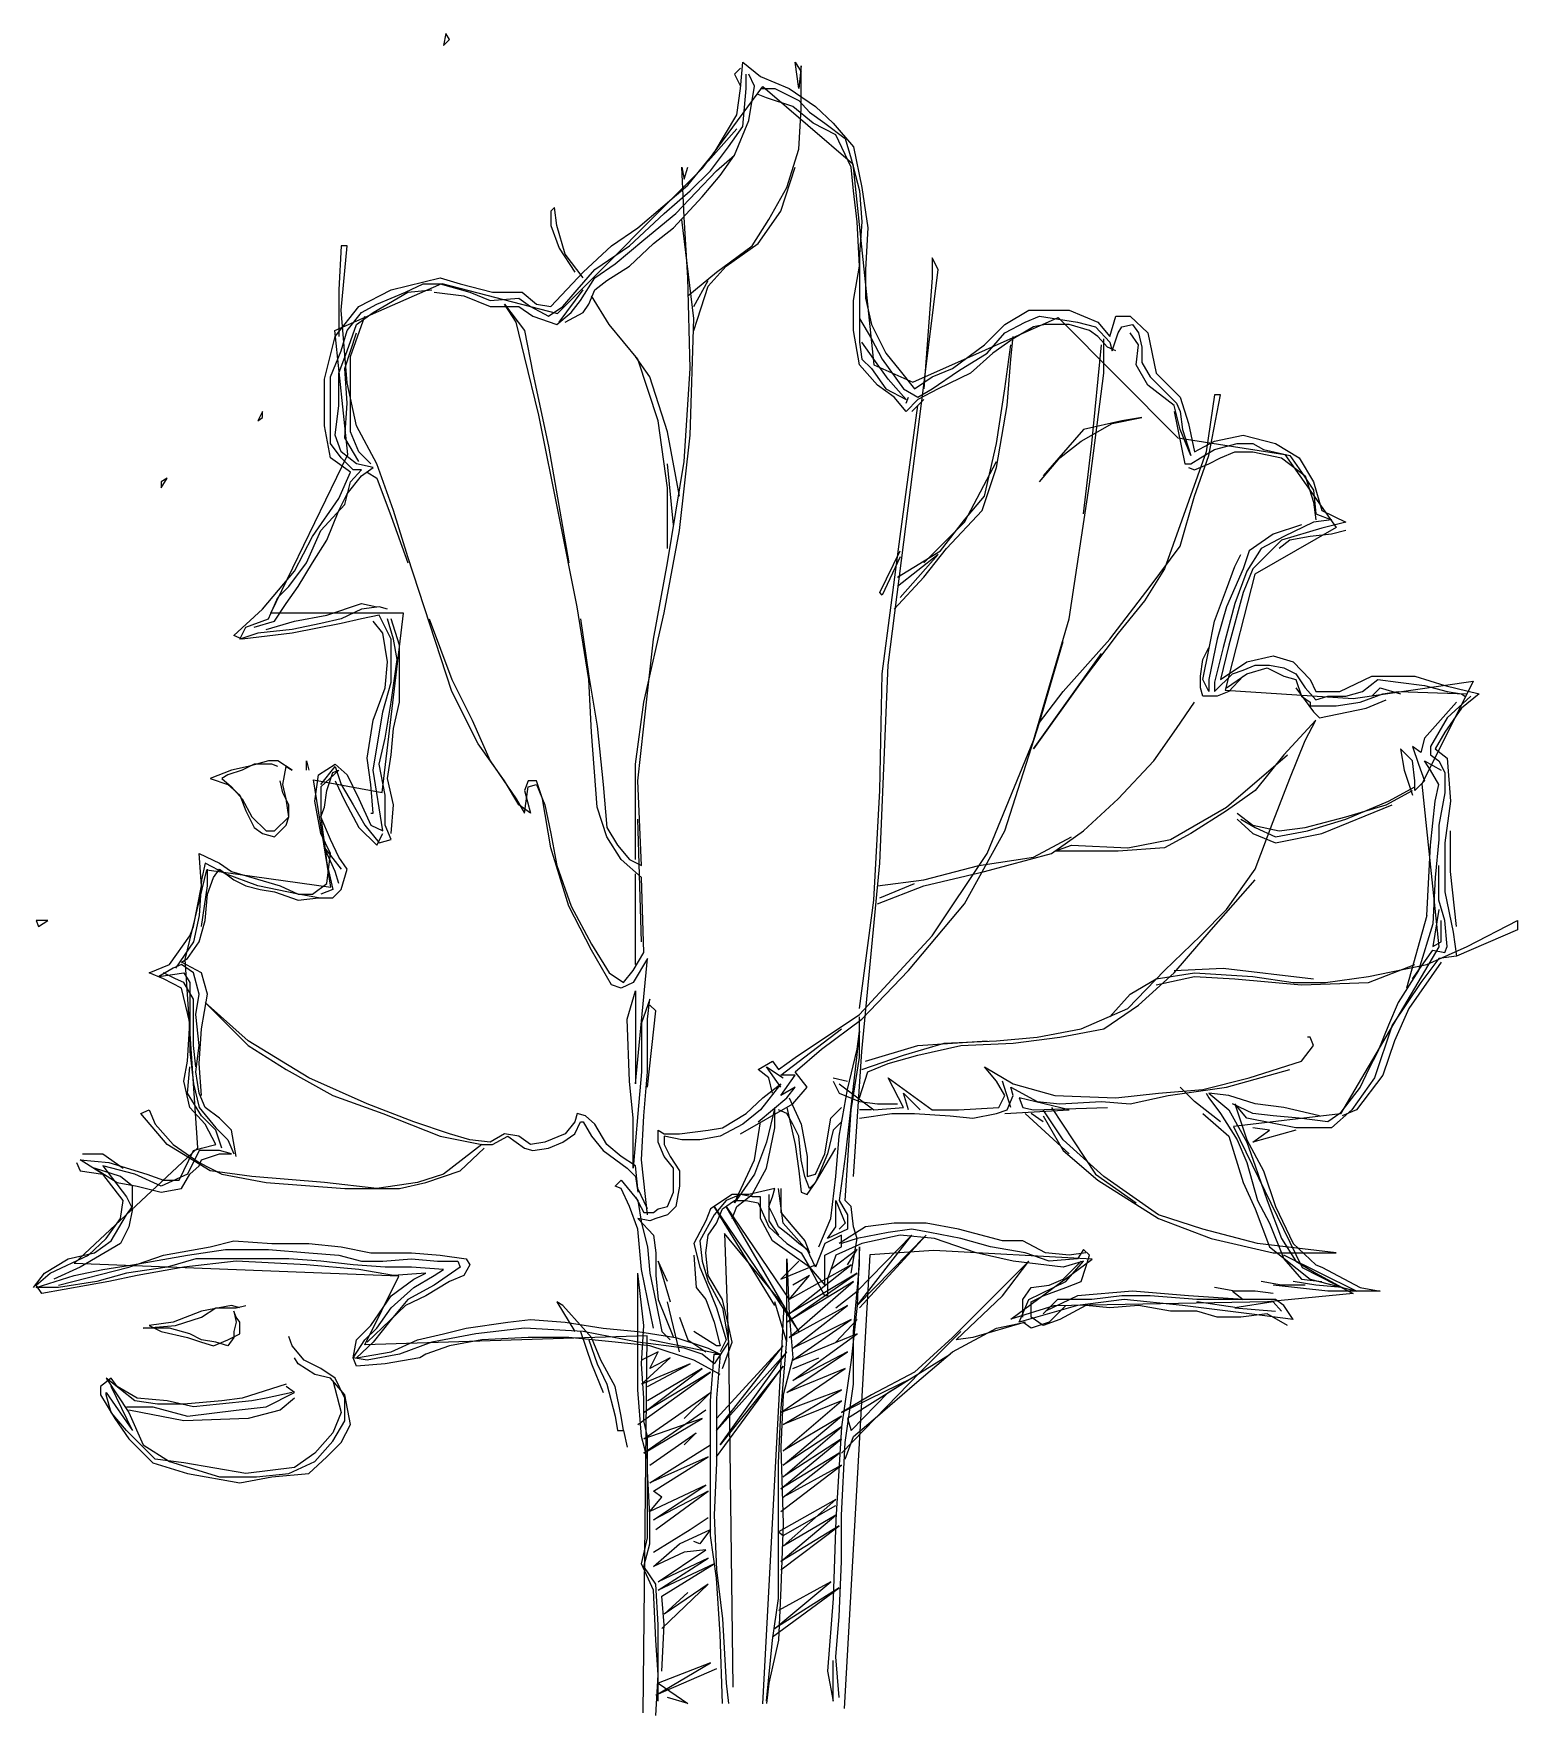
# Model space of a CAD drawing. Extents: x -3.97 to 4.3, y -0.02 to 9.35.
import ezdxf

# ---------------------------------------------------------------- set-up
doc = ezdxf.new("R2010")
doc.units = 0
doc.header["$LTSCALE"] = 1.2
doc.header["$MEASUREMENT"] = 0
doc.layers.get('0').update_dxf_attribs({"linetype": 'CONTINUOUS'})

msp = doc.modelspace()

# ---------------------------------------------------------------- linework, layer by layer
for p, q in [((-1.6672, 9.353), (-1.6805, 9.2866)), ((-1.6805, 9.2866), (-1.6472, 9.3198)), ((-1.6472, 9.3198), (-1.6672, 9.353)), ((-0.0266, 9.0475), (-0.0134, 9.1936)), ((-0.0134, 9.1936), (0.0863, 9.1139)), ((0.2789, 9.1936), (0.3121, 9.1405)), ((0.2988, 9.0475), (0.2789, 9.1936)), ((-0.0266, 9.1604), (-0.0598, 9.1272)), ((-0.0598, 9.1272), (-0.0266, 9.0608)), ((0.0066, 9.0475), (0.0066, 9.1272)), ((0.0531, 9.0608), (0.0199, 9.1272)), ((0.0863, 9.1139), (0.2457, 9.0475)), ((0.3121, 9.1737), (0.2988, 9.0475)), ((0.3121, 8.9346), (0.3121, 9.1737)), ((-0.0466, 8.9014), (-0.0266, 9.0475)), ((-0.0134, 8.835), (0.0066, 9.0475)), ((0.0199, 8.8682), (0.0531, 9.0608)), ((0.1195, 8.9944), (0.073, 9.0143)), ((0.0863, 9.0475), (0.166, 9.0475)), ((0.166, 9.0475), (0.2988, 8.9811)), ((0.2457, 9.0475), (0.3918, 8.9479)), ((0.2656, 8.9479), (0.1195, 8.9944)), ((0.3785, 8.8549), (0.2656, 8.9479)), ((0.2988, 8.9811), (0.3586, 8.9147)), ((0.2988, 8.7088), (0.3121, 8.9346)), ((0.3586, 8.9147), (0.4449, 8.8549)), ((0.3918, 8.9479), (0.4914, 8.8549)), ((-0.0466, 8.8217), (-0.206, 8.6424)), ((-0.1728, 8.6888), (-0.0466, 8.9014)), ((-0.0931, 8.7221), (-0.0134, 8.835)), ((-0.0598, 8.6756), (0.0199, 8.8682)), ((0.5047, 8.7885), (0.3785, 8.8549)), ((0.4449, 8.8549), (0.5578, 8.7686)), ((0.4914, 8.8549), (0.6043, 8.7221)), ((-0.1927, 8.5892), (-0.0931, 8.7221)), ((0.5911, 8.6091), (0.5047, 8.7885)), ((0.5578, 8.7686), (0.5911, 8.6556)), ((0.6043, 8.7221), (0.6508, 8.4962)), ((-0.3189, 8.5095), (-0.1728, 8.6888)), ((-0.1595, 8.5892), (-0.0598, 8.6756)), ((-0.1395, 8.5627), (-0.0598, 8.6756)), ((0.2324, 8.4962), (0.2988, 8.7088)), ((0.5911, 8.6556), (0.6375, 8.4763)), ((-0.3853, 8.3501), (-0.1595, 8.5892)), ((-0.3521, 8.6091), (-0.3388, 8.5427)), ((-0.3388, 8.3302), (-0.3521, 8.6091)), ((-0.3388, 8.5427), (-0.3189, 8.6091)), ((-0.3056, 8.4763), (-0.1927, 8.5892)), ((-0.2392, 8.4431), (-0.1395, 8.5627)), ((0.1992, 8.3634), (0.2789, 8.6091)), ((0.6043, 8.4763), (0.5911, 8.6091)), ((-0.5978, 8.2704), (-0.3189, 8.5095)), ((-0.4517, 8.3501), (-0.3056, 8.4763)), ((-0.3986, 8.2704), (-0.2392, 8.4431)), ((0.1328, 8.3169), (0.2324, 8.4962)), ((0.6243, 8.3036), (0.6043, 8.4763)), ((0.6375, 8.4763), (0.6508, 8.3036)), ((0.6508, 8.4962), (0.684, 8.2704)), ((-1.0628, 8.3833), (-1.0827, 8.3634)), ((-1.0827, 8.3634), (-1.0827, 8.2837)), ((-1.0495, 8.2837), (-1.0628, 8.3833)), ((-0.6443, 8.1708), (-0.4517, 8.3501)), ((-0.5646, 8.204), (-0.3853, 8.3501)), ((0.073, 8.1841), (0.1992, 8.3634)), ((-1.0827, 8.2837), (-1.0362, 8.1575)), ((-1.003, 8.1243), (-1.0495, 8.2837)), ((-0.744, 8.1708), (-0.5978, 8.2704)), ((-0.5115, 8.1841), (-0.3986, 8.2704)), ((-0.2857, 7.7656), (-0.3521, 8.3169)), ((-0.3189, 7.9914), (-0.3388, 8.3302)), ((0.0398, 8.1708), (0.1328, 8.3169)), ((0.6375, 8.0579), (0.6243, 8.3036)), ((0.6508, 8.3036), (0.6375, 8.1243)), ((0.684, 8.2704), (0.6708, 8.0379)), ((-2.2517, 8.1708), (-2.2649, 7.925)), ((-2.2184, 8.1708), (-2.2517, 8.1708)), ((-2.2517, 7.8121), (-2.2184, 8.1708)), ((-1.0362, 8.1575), (-0.9499, 8.0247)), ((-0.9034, 8.0247), (-0.744, 8.1708)), ((-0.8369, 8.0379), (-0.6443, 8.1708)), ((-0.724, 8.0711), (-0.5646, 8.204)), ((-0.6443, 8.0579), (-0.5115, 8.1841)), ((-0.1595, 8.0247), (0.0398, 8.1708)), ((-0.1063, 8.0579), (0.073, 8.1841)), ((-0.9034, 7.9914), (-1.003, 8.1243)), ((-0.8369, 7.9914), (-0.724, 8.0711)), ((0.6375, 8.1243), (0.6375, 7.7656)), ((1.0427, 8.1044), (1.0427, 7.9914)), ((1.0759, 8.0379), (1.0427, 8.1044)), ((-1.9727, 7.925), (-1.7004, 7.9914)), ((-1.7004, 7.9914), (-1.5875, 7.9582)), ((-1.0827, 7.832), (-0.9034, 8.0247)), ((-0.9366, 7.925), (-0.8369, 8.0379)), ((-0.9166, 7.8652), (-0.8369, 7.9914)), ((-0.8369, 7.925), (-0.7705, 7.9782)), ((-0.7705, 7.9782), (-0.6443, 8.0579)), ((-0.3189, 7.8918), (-0.1595, 8.0247)), ((-0.3056, 7.4867), (-0.3189, 7.9914)), ((-0.2857, 7.832), (-0.206, 7.9782)), ((-0.206, 7.9449), (-0.1063, 8.0579)), ((0.6043, 7.8652), (0.6375, 8.0579)), ((0.6708, 8.0379), (0.6708, 7.8785)), ((0.9962, 7.3937), (1.0759, 8.0379)), ((1.0427, 7.9914), (0.9962, 7.3737)), ((-2.2649, 7.925), (-2.2649, 7.666)), ((-2.152, 7.832), (-1.9727, 7.925)), ((-2.0723, 7.7988), (-1.8797, 7.9117)), ((-2.0524, 7.8453), (-1.893, 7.9117)), ((-1.893, 7.9117), (-1.7934, 7.9582)), ((-1.8797, 7.9117), (-1.7469, 7.925)), ((-1.7934, 7.9582), (-1.7004, 7.9582)), ((-1.7336, 7.9117), (-1.5675, 7.8918)), ((-1.7004, 7.9582), (-1.5343, 7.9117)), ((-1.5875, 7.9582), (-1.4081, 7.9117)), ((-1.5675, 7.8918), (-1.4214, 7.832)), ((-1.5343, 7.9117), (-1.4214, 7.8652)), ((-1.4214, 7.8652), (-1.262, 7.8785)), ((-1.4081, 7.9117), (-1.2421, 7.9117)), ((-1.262, 7.8785), (-1.1956, 7.832)), ((-1.2421, 7.9117), (-1.1624, 7.8453)), ((-1.0362, 7.7457), (-0.9034, 7.925)), ((-1.0163, 7.832), (-0.9366, 7.925)), ((-0.8702, 7.8453), (-0.8369, 7.925)), ((-0.7572, 7.7324), (-0.8569, 7.8918)), ((-0.2857, 7.6992), (-0.206, 7.9449)), ((0.6708, 7.8785), (0.704, 7.7324)), ((-2.2849, 7.666), (-2.152, 7.832)), ((-2.2184, 7.407), (-2.2517, 7.8121)), ((-2.2184, 7.6992), (-2.1387, 7.7988)), ((-2.1985, 7.5531), (-2.1188, 7.7789)), ((-2.1653, 7.7324), (-2.0723, 7.7988)), ((-2.1387, 7.7988), (-2.0524, 7.8453)), ((-1.4214, 7.832), (-1.262, 7.832)), ((-1.3417, 7.8453), (-1.2288, 7.6992)), ((-1.2753, 7.7457), (-1.3417, 7.8453)), ((-1.262, 7.832), (-1.1823, 7.7789)), ((-1.1956, 7.832), (-1.096, 7.7789)), ((-1.1823, 7.7789), (-1.0495, 7.7324)), ((-1.1624, 7.8453), (-1.0827, 7.832)), ((-1.096, 7.7789), (-1.0163, 7.832)), ((-1.0495, 7.7324), (-0.9698, 7.7988)), ((-1.003, 7.7457), (-0.9034, 7.7988)), ((-0.9698, 7.7988), (-0.9166, 7.8652)), ((-0.9034, 7.7988), (-0.8702, 7.8453)), ((0.6043, 7.6992), (0.6043, 7.8652)), ((0.6375, 7.7789), (0.6375, 7.6328)), ((1.4479, 7.7324), (1.5807, 7.8121)), ((1.5608, 7.7457), (1.6405, 7.7789)), ((1.5807, 7.8121), (1.8065, 7.8121)), ((1.6405, 7.7789), (1.853, 7.7457)), ((1.8065, 7.8121), (1.9659, 7.7457)), ((2.0323, 7.666), (2.0655, 7.7789)), ((2.0655, 7.7789), (2.1452, 7.7789)), ((2.1452, 7.7789), (2.2449, 7.6859)), ((-2.2517, 7.5863), (-2.2184, 7.6992)), ((-2.2317, 7.4867), (-2.1653, 7.6859)), ((-2.2184, 7.5863), (-2.1653, 7.7324)), ((-1.2288, 7.5531), (-1.2753, 7.7457)), ((-1.2288, 7.6992), (-1.1823, 7.4601)), ((-0.5978, 7.5398), (-0.7572, 7.7324)), ((-0.3056, 7.1147), (-0.2857, 7.7656)), ((0.6375, 7.5066), (0.6043, 7.6992)), ((0.6375, 7.7656), (0.704, 7.6527)), ((0.704, 7.7324), (0.7837, 7.573)), ((1.3349, 7.6195), (1.4479, 7.7324)), ((1.3482, 7.573), (1.4479, 7.6859)), ((1.4479, 7.6859), (1.5608, 7.7457)), ((1.6073, 7.7191), (1.4943, 7.6527)), ((1.6737, 7.7324), (1.6073, 7.7191)), ((1.8065, 7.7324), (1.6737, 7.7324)), ((1.9194, 7.6992), (1.8065, 7.7324)), ((1.853, 7.7457), (1.9526, 7.7191)), ((1.9659, 7.666), (1.9194, 7.6992)), ((1.9526, 7.7191), (2.0323, 7.6328)), ((1.9659, 7.7457), (2.0323, 7.666)), ((2.0456, 7.5863), (2.0788, 7.6859)), ((2.0788, 7.6859), (2.0988, 7.7191)), ((2.0988, 7.7191), (2.1585, 7.7324)), ((2.1917, 7.6195), (2.1452, 7.6859)), ((2.1585, 7.7324), (2.1917, 7.6859)), ((2.1917, 7.6859), (2.2117, 7.6062)), ((2.2449, 7.6859), (2.2914, 7.4601)), ((-2.3446, 7.4269), (-2.2849, 7.666)), ((0.6375, 7.6328), (0.6508, 7.5398)), ((0.7173, 7.5398), (0.6508, 7.6328)), ((0.704, 7.6527), (0.7637, 7.5398)), ((1.1556, 7.4867), (1.3349, 7.6195)), ((1.4943, 7.6527), (1.3814, 7.573)), ((1.4479, 7.3737), (1.4811, 7.6195)), ((1.4811, 7.5398), (1.4943, 7.666)), ((1.9327, 7.0682), (1.9858, 7.6195)), ((2.0191, 7.6062), (1.9659, 7.666)), ((1.9991, 7.4601), (1.9991, 7.6527)), ((2.0655, 7.5863), (2.0191, 7.6062)), ((2.0323, 7.6328), (2.0456, 7.5863)), ((2.1785, 7.5066), (2.1917, 7.6195)), ((2.2117, 7.6062), (2.2117, 7.5199)), ((-2.3114, 7.4402), (-2.2517, 7.5863)), ((-2.2649, 7.4601), (-2.2184, 7.5863)), ((-2.1985, 7.2808), (-2.1985, 7.5531)), ((-1.1491, 7.2276), (-1.2288, 7.5531)), ((-0.5314, 7.4402), (-0.6111, 7.5531)), ((-0.4849, 7.1944), (-0.5978, 7.5398)), ((0.7372, 7.3937), (0.6375, 7.5066)), ((0.6508, 7.5398), (0.704, 7.4867)), ((0.797, 7.4269), (0.7173, 7.5398)), ((0.7637, 7.5398), (0.8833, 7.3737)), ((0.7837, 7.573), (0.8634, 7.4734)), ((1.1888, 7.4734), (1.3482, 7.573)), ((1.3814, 7.573), (1.2552, 7.4601)), ((1.4611, 7.2808), (1.4811, 7.5398)), ((2.2449, 7.3937), (2.1785, 7.5066)), ((2.2117, 7.5199), (2.2582, 7.4402)), ((-2.3446, 7.1678), (-2.3446, 7.4269)), ((-2.3114, 7.1811), (-2.3114, 7.4402)), ((-2.2649, 7.2808), (-2.2649, 7.4601)), ((-2.2184, 7.294), (-2.2317, 7.4867)), ((-2.1653, 7.1678), (-2.2184, 7.407)), ((-1.1823, 7.4601), (-1.096, 7.0549)), ((-0.4318, 7.1346), (-0.5314, 7.4402)), ((-0.3388, 6.9686), (-0.3056, 7.4867)), ((0.704, 7.4867), (0.7837, 7.3737)), ((0.8966, 7.314), (0.797, 7.4269)), ((0.8634, 7.4734), (0.9431, 7.3737)), ((0.9431, 7.3737), (1.0427, 7.4402)), ((1.0427, 7.4402), (1.1556, 7.4867)), ((1.0427, 7.3737), (1.1888, 7.4734)), ((1.2552, 7.4601), (1.0759, 7.3737)), ((1.9194, 6.8424), (1.9991, 7.4601)), ((2.2582, 7.4402), (2.3379, 7.3605)), ((2.2914, 7.4601), (2.4242, 7.3272)), ((0.8302, 7.3272), (0.7372, 7.3937)), ((0.7837, 7.3737), (0.8966, 7.314)), ((0.797, 5.8328), (0.9962, 7.3937)), ((0.8966, 7.2475), (0.8302, 7.3272)), ((0.8833, 7.3737), (0.963, 7.3272)), ((0.8966, 7.294), (0.9099, 7.3272)), ((0.963, 7.314), (0.8966, 7.2475)), ((0.9298, 7.2475), (0.9962, 7.314)), ((1.0759, 7.3737), (0.963, 7.314)), ((0.963, 7.3272), (1.0427, 7.3737)), ((1.4014, 7.0682), (1.4479, 7.3737)), ((2.391, 7.2808), (2.2449, 7.3937)), ((2.3379, 7.3605), (2.4043, 7.294)), ((2.4242, 7.3272), (2.4707, 7.1811)), ((2.6168, 7.3405), (2.5703, 7.0217)), ((2.5836, 7.0018), (2.65, 7.3405)), ((2.65, 7.3405), (2.6168, 7.3405)), ((-2.69, 7.2475), (-2.7166, 7.1944)), ((-2.69, 7.2143), (-2.69, 7.2475)), ((-2.2849, 7.1147), (-2.2649, 7.2808)), ((-2.2317, 7.1014), (-2.2184, 7.294)), ((-2.1985, 7.1346), (-2.1985, 7.2808)), ((-1.0362, 6.6631), (-1.1491, 7.2276)), ((0.8634, 6.5501), (0.963, 7.2808)), ((1.4014, 6.9354), (1.4611, 7.2808)), ((2.4242, 7.1479), (2.391, 7.2808)), ((2.391, 7.2475), (2.4508, 6.9553)), ((2.4043, 7.294), (2.4242, 7.2475)), ((2.4242, 7.2475), (2.4375, 7.1479)), ((-2.7166, 7.1944), (-2.69, 7.2143)), ((-2.3114, 6.9885), (-2.3446, 7.1678)), ((-2.3114, 7.0682), (-2.3114, 7.1811)), ((-2.152, 7.0217), (-2.1985, 7.1346)), ((-2.0524, 6.9553), (-2.1653, 7.1678)), ((-0.4318, 6.8225), (-0.4849, 7.1944)), ((-0.3654, 6.776), (-0.4318, 7.1346)), ((1.8862, 7.1479), (1.6604, 6.8889)), ((1.8729, 7.0815), (2.0456, 7.1811)), ((2.0988, 7.1944), (1.8862, 7.1479)), ((2.0456, 7.1811), (2.2117, 7.2143)), ((2.2117, 7.2143), (2.0988, 7.1944)), ((2.484, 7.0018), (2.4242, 7.1479)), ((2.4375, 7.1479), (2.484, 7.0018)), ((2.4707, 7.1811), (2.5039, 7.0217)), ((-2.2517, 6.9885), (-2.3114, 7.0682)), ((-2.2517, 7.0217), (-2.2849, 7.1147)), ((-2.152, 6.9686), (-2.2317, 7.1014)), ((-1.096, 7.0549), (-0.9831, 6.404)), ((-0.3654, 6.5834), (-0.3056, 7.1147)), ((1.3349, 6.776), (1.4014, 7.0682)), ((1.7534, 6.9885), (1.8729, 7.0815)), ((1.8862, 6.6763), (1.9327, 7.0682)), ((2.5039, 7.0217), (2.6168, 7.0815)), ((2.5371, 6.9885), (2.6168, 7.035)), ((2.6168, 7.0815), (2.7762, 7.1147)), ((2.6168, 7.035), (2.743, 7.0682)), ((2.743, 7.0682), (2.8294, 7.0682)), ((2.7762, 7.1147), (2.9556, 7.0682)), ((2.8294, 7.0682), (2.8891, 7.035)), ((2.8891, 7.035), (3.0353, 7.0018)), ((2.9556, 7.0682), (3.0884, 6.9885)), ((-2.1985, 6.9088), (-2.3114, 6.9885)), ((-2.1653, 6.9553), (-2.2517, 7.0217)), ((-2.1852, 6.9221), (-2.2517, 6.9885)), ((-2.0723, 6.9354), (-2.1653, 6.9553)), ((-2.0856, 6.9553), (-2.152, 7.0217)), ((-2.1387, 6.8889), (-2.0723, 6.9354)), ((-1.9594, 6.6963), (-2.0524, 6.9553)), ((-0.4318, 6.404), (-0.3388, 6.9686)), ((-0.3986, 6.6166), (-0.4318, 6.9553)), ((1.222, 6.6298), (1.4014, 6.9686)), ((1.3217, 6.6963), (1.4014, 6.9354)), ((1.6405, 6.8557), (1.7534, 6.9885)), ((2.5703, 7.0217), (2.3379, 6.3708)), ((2.4508, 6.9553), (2.484, 6.9553)), ((2.4707, 6.9354), (2.5039, 6.9221)), ((2.484, 6.9553), (2.5371, 6.9885)), ((2.5039, 6.776), (2.5836, 7.0018)), ((2.5039, 6.9221), (2.5836, 6.9553)), ((2.5836, 6.9553), (2.65, 6.9885)), ((2.65, 6.9885), (2.7297, 7.0217)), ((2.7297, 7.0217), (2.8294, 7.0217)), ((2.8294, 7.0217), (2.9888, 6.9885)), ((2.9888, 6.9885), (3.1216, 6.8889)), ((3.0353, 7.0018), (3.1017, 6.9088)), ((3.0884, 6.9885), (3.1681, 6.8557)), ((-3.2214, 6.8756), (-3.2546, 6.8557)), ((-3.2546, 6.8225), (-3.2214, 6.8756)), ((-3.2546, 6.8557), (-3.2546, 6.8225)), ((-2.2649, 6.7627), (-2.1985, 6.9088)), ((-2.2317, 6.7295), (-2.1985, 6.8557)), ((-2.2184, 6.7893), (-2.1387, 6.8889)), ((-2.1985, 6.8557), (-2.1387, 6.9221)), ((-2.1387, 6.9221), (-2.1852, 6.9221)), ((-2.1055, 6.9088), (-2.0524, 6.8756)), ((-2.0524, 6.8756), (-1.9727, 6.6631)), ((1.8065, 6.0918), (1.9194, 6.8424)), ((3.1017, 6.9088), (3.1681, 6.8092)), ((3.1216, 6.8889), (3.1681, 6.7428)), ((3.1681, 6.8557), (3.2146, 6.6963)), ((-2.4111, 6.5501), (-2.2649, 6.7627)), ((-2.2649, 6.6963), (-2.2184, 6.7893)), ((-0.4318, 6.4837), (-0.4318, 6.8225)), ((1.222, 6.6431), (1.3349, 6.776)), ((2.4242, 6.497), (2.5039, 6.776)), ((3.1681, 6.8092), (3.1814, 6.6763)), ((-2.3646, 6.5834), (-2.2317, 6.7295)), ((-2.3314, 6.5302), (-2.2649, 6.6963)), ((-1.9727, 6.6631), (-1.8797, 6.404)), ((-1.8797, 6.4372), (-1.9594, 6.6963)), ((-0.9366, 6.1583), (-1.0362, 6.6631)), ((1.1224, 6.4837), (1.3217, 6.6963)), ((3.1681, 6.7428), (3.1814, 6.6431)), ((3.1814, 6.6763), (3.2677, 6.6431)), ((3.2146, 6.6963), (3.3474, 6.6298)), ((-2.4443, 6.404), (-2.3646, 6.5834)), ((-0.4517, 6.1251), (-0.3654, 6.5834)), ((0.9962, 6.404), (1.222, 6.6298)), ((1.0892, 6.4704), (1.222, 6.6431)), ((2.9423, 6.5634), (2.8094, 6.4704)), ((3.1017, 6.6166), (2.9423, 6.5634)), ((3.2146, 6.5966), (2.9888, 6.5302)), ((3.1681, 6.6298), (3.002, 6.5501)), ((3.2677, 6.5634), (3.1482, 6.5501)), ((3.2677, 6.6431), (3.1681, 6.6298)), ((3.3474, 6.6298), (3.2146, 6.5966)), ((3.3474, 6.5834), (3.2677, 6.5634)), ((-2.5107, 6.3575), (-2.4111, 6.5501)), ((-2.4111, 6.404), (-2.3314, 6.5302)), ((0.7505, 6.238), (0.8634, 6.4704)), ((0.7637, 5.7863), (0.8634, 6.5501)), ((0.8501, 6.3243), (1.0892, 6.4704)), ((0.9962, 6.3243), (1.1224, 6.4837)), ((2.2582, 6.2712), (2.4242, 6.497)), ((2.8094, 6.4704), (2.7762, 6.3708)), ((2.8759, 6.4837), (2.7961, 6.3575)), ((2.9888, 6.5302), (2.8294, 6.3708)), ((3.002, 6.5501), (2.8759, 6.4837)), ((3.0353, 6.5302), (2.9755, 6.4837)), ((3.1482, 6.5501), (3.0353, 6.5302)), ((-2.5439, 6.2712), (-2.4443, 6.404)), ((-2.4908, 6.2712), (-2.4111, 6.404)), ((-1.634, 5.6867), (-1.8797, 6.4372)), ((-0.5115, 5.9789), (-0.4318, 6.404)), ((0.8634, 6.4372), (0.7637, 6.2247)), ((1.0759, 6.4505), (0.8501, 6.2712)), ((0.8634, 6.2114), (1.0759, 6.4505)), ((2.6832, 6.2579), (2.7297, 6.3841)), ((2.7297, 6.3841), (2.7629, 6.4505)), ((-2.69, 6.145), (-2.5107, 6.3575)), ((0.8302, 6.145), (0.9962, 6.3243)), ((2.3379, 6.3708), (2.225, 6.1915)), ((2.7762, 6.3708), (2.6832, 6.1583)), ((2.7961, 6.3575), (2.7297, 6.1782)), ((2.8294, 6.3708), (2.7762, 6.238)), ((-2.6568, 6.0918), (-2.6037, 6.2114)), ((-2.6037, 6.2114), (-2.5439, 6.2712)), ((-2.5572, 6.1782), (-2.4908, 6.2712)), ((0.7637, 6.2247), (0.7505, 6.238)), ((2.0323, 5.9789), (2.2582, 6.2712)), ((2.225, 6.1915), (2.0788, 6.0121)), ((2.6168, 6.0786), (2.6832, 6.2579)), ((2.7762, 6.238), (2.6965, 5.9457)), ((-2.8494, 5.9989), (-2.69, 6.145)), ((-2.783, 6.0454), (-2.6568, 6.0918)), ((-2.6236, 6.0786), (-2.5572, 6.1782)), ((-2.5107, 6.0786), (-2.3314, 6.1118)), ((-2.2517, 6.0918), (-2.3646, 6.0653)), ((-2.3314, 6.1118), (-2.1387, 6.1782)), ((-2.1387, 6.145), (-2.2517, 6.0918)), ((-2.1387, 6.0918), (-2.2517, 6.0653)), ((-2.1387, 6.1782), (-2.0524, 6.1583)), ((-2.0391, 6.1583), (-2.1387, 6.145)), ((-2.0391, 6.1118), (-2.1387, 6.0918)), ((-1.9926, 6.145), (-2.0391, 6.1583)), ((-1.9727, 5.9789), (-2.0391, 6.1118)), ((-1.9594, 5.9789), (-1.9926, 6.0918)), ((-1.9262, 5.9457), (-1.9727, 6.0918)), ((-1.7602, 6.0918), (-1.634, 5.7531)), ((-0.8702, 5.7531), (-0.9366, 6.1583)), ((-0.9166, 6.0918), (-0.8702, 5.773)), ((-0.5646, 5.6269), (-0.4517, 6.1251)), ((1.6073, 5.4144), (1.8065, 6.0918)), ((2.6832, 6.1583), (2.6301, 5.9789)), ((2.7297, 6.1782), (2.6633, 5.9324)), ((-2.8029, 5.9789), (-2.8494, 5.9989)), ((-2.8162, 5.9789), (-2.783, 6.0454)), ((-2.7166, 6.0121), (-2.8162, 5.9789)), ((-2.524, 6.0121), (-2.8029, 5.9789)), ((-2.7365, 6.0454), (-2.6236, 6.0786)), ((-2.524, 6.0321), (-2.7166, 6.0121)), ((-2.6701, 6.0321), (-2.5107, 6.0786)), ((-2.3646, 6.0653), (-2.524, 6.0321)), ((-2.2517, 6.0653), (-2.524, 6.0121)), ((-2.0192, 6.0121), (-2.0723, 6.0786)), ((-1.9926, 5.8527), (-2.0192, 6.0121)), ((2.0788, 6.0121), (1.8729, 5.7398)), ((2.5836, 5.9192), (2.6168, 6.0786)), ((-1.9727, 5.7398), (-1.9727, 5.9789)), ((-1.9395, 5.866), (-1.9594, 5.9789)), ((-1.9262, 5.773), (-1.9262, 5.9457)), ((-0.5646, 5.4941), (-0.5115, 5.9789)), ((1.6405, 5.514), (1.7733, 5.9656)), ((1.7733, 5.6867), (2.0323, 5.9789)), ((2.5504, 5.866), (2.5836, 5.9324)), ((2.5504, 5.7531), (2.5836, 5.9192)), ((2.6301, 5.9789), (2.5836, 5.7531)), ((2.6633, 5.9324), (2.6168, 5.7398)), ((2.6965, 5.9457), (2.65, 5.7531)), ((-2.0059, 5.7066), (-1.9926, 5.8527)), ((-1.9727, 5.6269), (-1.9395, 5.866)), ((0.7505, 4.7302), (0.797, 5.8328)), ((1.6073, 5.3679), (1.9858, 5.8992)), ((2.5371, 5.773), (2.5504, 5.866)), ((2.65, 5.7531), (2.7961, 5.8527)), ((2.7762, 5.8062), (2.8426, 5.8328)), ((2.7961, 5.8527), (2.9423, 5.8859)), ((2.7961, 5.7863), (2.9091, 5.8195)), ((2.8426, 5.8328), (2.9223, 5.8328)), ((2.9091, 5.8195), (3.002, 5.773)), ((2.9223, 5.8328), (3.002, 5.8195)), ((2.9423, 5.8859), (3.0552, 5.8527)), ((3.002, 5.8195), (3.0685, 5.7863)), ((3.0552, 5.8527), (3.1482, 5.7531)), ((-2.0192, 5.5738), (-1.9727, 5.7398)), ((-1.9262, 5.6269), (-1.9262, 5.773)), ((-1.634, 5.7531), (-1.5211, 5.5273)), ((-0.8702, 5.773), (-0.8237, 5.4941)), ((-0.8569, 5.4609), (-0.8702, 5.7531)), ((0.7505, 5.1354), (0.7637, 5.7863)), ((1.8729, 5.7398), (1.6073, 5.3679)), ((2.5371, 5.7066), (2.5371, 5.773)), ((2.5836, 5.6867), (2.5504, 5.7531)), ((2.5836, 5.7531), (2.5836, 5.6867)), ((2.6168, 5.6867), (2.7164, 5.7863)), ((2.6168, 5.7398), (2.6168, 5.6867)), ((2.6832, 5.7066), (2.7961, 5.7863)), ((2.7762, 5.773), (2.6965, 5.6867)), ((2.7164, 5.7863), (2.7762, 5.8062)), ((3.002, 5.773), (3.0685, 5.7531)), ((3.0685, 5.7863), (3.1216, 5.7066)), ((3.0685, 5.7531), (3.1017, 5.6601)), ((3.1482, 5.7531), (3.1814, 5.6867)), ((3.3142, 5.6867), (3.4935, 5.773)), ((3.4404, 5.6867), (3.5268, 5.7531)), ((3.4935, 5.773), (3.7327, 5.773)), ((3.5268, 5.7531), (3.6397, 5.7398)), ((3.6397, 5.7398), (3.7858, 5.7199)), ((3.7327, 5.773), (3.8987, 5.7199)), ((3.7858, 5.7199), (3.912, 5.6867)), ((3.8987, 5.7199), (4.0913, 5.6734)), ((-2.0723, 5.5273), (-2.0059, 5.7066)), ((-2.0059, 5.4277), (-1.9727, 5.6269)), ((-1.9594, 5.4808), (-1.9262, 5.6269)), ((-1.4878, 5.3944), (-1.634, 5.6867)), ((-0.6111, 5.2815), (-0.5646, 5.6269)), ((1.6405, 5.514), (1.7733, 5.6867)), ((2.4043, 5.4808), (2.5039, 5.6269)), ((2.5504, 5.6601), (2.5371, 5.7066)), ((2.6301, 5.6601), (2.5504, 5.6601)), ((2.6965, 5.6867), (2.6301, 5.6601)), ((3.0685, 5.7066), (3.1681, 5.5738)), ((3.1017, 5.6601), (3.1482, 5.6269)), ((3.1216, 5.7066), (3.1814, 5.6402)), ((3.1482, 5.6269), (3.1482, 5.607)), ((3.1814, 5.6867), (3.3142, 5.6867)), ((3.1814, 5.6402), (3.2478, 5.6601)), ((3.2478, 5.6601), (3.3474, 5.6601)), ((3.2943, 5.607), (3.4271, 5.6269)), ((3.3474, 5.6601), (3.4404, 5.6867)), ((3.4271, 5.6269), (3.5533, 5.6734)), ((3.4603, 5.5937), (3.5732, 5.6402)), ((3.4935, 5.6601), (3.54, 5.7066)), ((3.54, 5.7066), (3.6529, 5.6734)), ((3.5533, 5.6734), (3.6397, 5.6867)), ((3.6397, 5.6867), (4.0249, 5.6734)), ((3.9651, 5.6269), (3.7858, 5.4277)), ((3.912, 5.6867), (3.9917, 5.6734)), ((4.0448, 5.6601), (3.912, 5.5406)), ((3.9917, 5.6734), (4.0116, 5.6601)), ((4.0913, 5.6734), (3.9917, 5.5937)), ((-2.0723, 5.2483), (-2.0192, 5.5738)), ((3.1482, 5.607), (3.2943, 5.607)), ((3.1681, 5.5738), (3.2013, 5.5406)), ((3.2013, 5.5406), (3.4603, 5.5937)), ((3.912, 5.5406), (3.8655, 5.4609)), ((3.9917, 5.5937), (3.8987, 5.4609)), ((-2.1055, 5.3147), (-2.0723, 5.5273)), ((-1.9727, 5.3347), (-1.9594, 5.4808)), ((-1.5211, 5.5273), (-1.4214, 5.3015)), ((-0.8237, 5.0424), (-0.8569, 5.4609)), ((-0.8237, 5.4941), (-0.7904, 5.1686)), ((-0.5978, 5.1885), (-0.5646, 5.4941)), ((1.4479, 4.9096), (1.6405, 5.514)), ((2.2781, 5.3015), (2.4043, 5.4808)), ((3.1814, 5.5273), (3.002, 5.3347)), ((3.1216, 5.4144), (3.1814, 5.5273)), ((3.8655, 5.4609), (3.819, 5.3812)), ((3.8987, 5.4609), (3.8456, 5.3679)), ((-2.0391, 5.2815), (-2.0059, 5.4277)), ((-1.3417, 5.1885), (-1.4878, 5.3944)), ((1.3482, 4.7834), (1.6073, 5.4144)), ((3.0353, 5.2018), (3.1216, 5.4144)), ((3.6529, 5.3679), (3.6729, 5.2483)), ((3.7194, 5.3015), (3.6529, 5.3679)), ((3.7194, 5.3812), (3.7526, 5.2815)), ((3.7659, 5.3479), (3.7194, 5.3812)), ((3.7858, 5.4277), (3.7659, 5.3479)), ((3.819, 5.3812), (3.819, 5.3347)), ((3.8456, 5.3679), (3.912, 5.3147)), ((-2.8627, 5.2483), (-2.9823, 5.2018)), ((-2.8029, 5.2483), (-2.8826, 5.2218)), ((-2.7697, 5.2682), (-2.8627, 5.2483)), ((-2.7365, 5.2815), (-2.8029, 5.2483)), ((-2.6568, 5.3015), (-2.7697, 5.2682)), ((-2.6369, 5.2815), (-2.7365, 5.2815)), ((-2.6037, 5.3015), (-2.6568, 5.3015)), ((-2.6037, 5.2682), (-2.6369, 5.2815)), ((-2.524, 5.2483), (-2.6037, 5.3015)), ((-2.5771, 5.1686), (-2.5572, 5.2682)), ((-2.5572, 5.2682), (-2.524, 5.2483)), ((-2.4443, 5.3015), (-2.431, 5.2483)), ((-2.4443, 5.2483), (-2.4443, 5.3015)), ((-2.3778, 5.2218), (-2.2849, 5.2815)), ((-2.3646, 5.1686), (-2.2849, 5.2682)), ((-2.2649, 5.2483), (-2.3646, 5.1553)), ((-2.2981, 5.235), (-2.2649, 5.2483)), ((-2.2849, 5.2815), (-2.2184, 5.2218)), ((-2.2849, 5.2682), (-2.2517, 5.1686)), ((-2.0856, 5.1686), (-2.1055, 5.3147)), ((-2.0192, 4.9096), (-2.0723, 5.2483)), ((-2.0059, 5.1088), (-2.0391, 5.2815)), ((-1.9926, 5.2018), (-1.9727, 5.3347)), ((-1.4214, 5.3015), (-1.2753, 5.0889)), ((-0.6111, 4.7502), (-0.6111, 5.2815)), ((2.0788, 5.0889), (2.2781, 5.3015)), ((2.6832, 5.0424), (3.022, 5.3347)), ((3.002, 5.3347), (2.8426, 5.1354)), ((3.6729, 5.2483), (3.7194, 5.1088)), ((3.7327, 5.1885), (3.7194, 5.3015)), ((3.7526, 5.2815), (3.7858, 5.1885)), ((3.7858, 5.3015), (3.8788, 5.2483)), ((3.819, 5.2483), (3.7858, 5.3015)), ((3.819, 5.3347), (3.8655, 5.3015)), ((3.8655, 5.1686), (3.819, 5.2483)), ((3.8655, 5.3015), (3.8987, 5.235)), ((3.912, 5.3147), (3.9319, 5.0756)), ((-2.9823, 5.2018), (-2.8826, 5.1686)), ((-2.8826, 5.2218), (-2.9158, 5.2018)), ((-2.9158, 5.2018), (-2.8627, 5.1553)), ((-2.8826, 5.1686), (-2.8162, 5.1088)), ((-2.8627, 5.1553), (-2.8029, 5.0889)), ((-2.5771, 5.1221), (-2.5904, 5.1885)), ((-2.5572, 5.0889), (-2.5771, 5.1686)), ((-2.3978, 5.0756), (-2.3778, 5.2218)), ((-2.3646, 5.1553), (-2.3646, 4.9893)), ((-2.3314, 5.1354), (-2.2981, 5.235)), ((-2.2849, 5.1885), (-2.2317, 5.0756)), ((-2.2517, 5.1686), (-2.1852, 5.0557)), ((-2.2184, 5.2218), (-2.152, 5.0889)), ((-2.0723, 5.0092), (-2.0856, 5.1686)), ((-1.9594, 5.0557), (-1.9926, 5.2018)), ((-1.262, 5.0557), (-1.3417, 5.1885)), ((-1.2089, 5.1885), (-1.2288, 5.1354)), ((-1.2288, 5.0092), (-1.2089, 5.1553)), ((-1.1624, 5.1885), (-1.2089, 5.1885)), ((-1.2089, 5.1553), (-1.1624, 5.1686)), ((-1.1292, 5.0889), (-1.1624, 5.1885)), ((-1.1624, 5.1686), (-1.1159, 5.0557)), ((-0.7904, 5.1686), (-0.7705, 4.9295)), ((-0.5779, 4.717), (-0.5978, 5.1885)), ((2.9423, 4.9627), (3.0353, 5.2018)), ((3.5865, 5.0756), (3.7327, 5.1553)), ((3.7327, 5.1354), (3.7327, 5.1885)), ((3.7858, 5.1885), (3.7327, 5.1354)), ((3.8456, 5.0756), (3.8655, 5.1686)), ((3.8987, 5.235), (3.8987, 5.1221)), ((-2.8162, 5.1088), (-2.783, 5.0225)), ((-2.8029, 5.0889), (-2.7498, 4.9893)), ((-2.5439, 5.0557), (-2.5771, 5.1221)), ((-2.5439, 4.9893), (-2.5572, 5.0889)), ((-2.3646, 4.8963), (-2.3978, 5.0756)), ((-2.3446, 5.0424), (-2.3314, 5.1354)), ((-2.2317, 5.0756), (-2.152, 4.9295)), ((-2.152, 5.0889), (-2.0856, 4.9428)), ((-2.0059, 4.9428), (-2.0059, 5.1088)), ((-1.2753, 5.0889), (-1.2288, 5.0092)), ((-1.2288, 5.1354), (-1.1956, 5.0092)), ((-1.0827, 4.8166), (-1.1292, 5.0889)), ((0.7173, 4.5243), (0.7505, 5.1354)), ((1.8862, 4.9096), (2.0788, 5.0889)), ((2.8426, 5.1354), (2.6832, 5.0225)), ((3.3474, 4.976), (3.5865, 5.0756)), ((3.5732, 5.0557), (3.7194, 5.1354)), ((3.819, 4.8299), (3.8456, 5.0756)), ((3.8987, 5.1221), (3.8655, 4.9428)), ((3.9319, 5.0756), (3.8987, 4.8432)), ((-2.783, 5.0225), (-2.7365, 4.9295)), ((-2.7498, 4.9893), (-2.6701, 4.9096)), ((-2.6236, 4.9096), (-2.5439, 4.9893)), ((-2.5572, 4.9428), (-2.5439, 4.9893)), ((-2.5439, 4.9893), (-2.5439, 5.0557)), ((-2.3646, 4.9893), (-2.3446, 5.0424)), ((-2.3646, 4.9893), (-2.3314, 4.7302)), ((-2.3114, 4.8631), (-2.3646, 4.9893)), ((-2.1852, 5.0557), (-2.1188, 4.9428)), ((-2.0856, 5.0092), (-2.0723, 5.0092)), ((-1.9727, 4.8963), (-1.9594, 5.0557)), ((-1.1956, 5.0092), (-1.262, 5.0557)), ((-1.1159, 5.0557), (-1.0827, 4.8963)), ((-0.7705, 4.8764), (-0.8237, 5.0424)), ((-0.5779, 4.2919), (-0.5978, 4.976)), ((2.3711, 4.8631), (2.6832, 5.0424)), ((2.6832, 5.0225), (2.484, 4.8963)), ((2.743, 5.0092), (2.8294, 4.9428)), ((2.743, 4.976), (2.8294, 4.8963)), ((2.7629, 4.976), (2.8426, 4.9295)), ((3.1216, 4.9295), (3.3474, 4.9893)), ((3.1349, 4.9096), (3.3474, 4.976)), ((3.2146, 4.8963), (3.6065, 5.0557)), ((3.3474, 4.9893), (3.5732, 5.0557)), ((-2.7365, 4.9295), (-2.69, 4.8963)), ((-2.69, 4.8963), (-2.6236, 4.8764)), ((-2.6701, 4.9096), (-2.6236, 4.9096)), ((-2.6236, 4.8764), (-2.5572, 4.9428)), ((-2.3114, 4.7834), (-2.3646, 4.8963)), ((-2.152, 4.9295), (-2.0524, 4.8299)), ((-2.1188, 4.9428), (-2.0391, 4.8432)), ((-2.0856, 4.9428), (-2.0192, 4.9096)), ((-2.0524, 4.8299), (-2.0192, 4.8963)), ((-1.9727, 4.8631), (-2.0059, 4.9428)), ((-1.0827, 4.8963), (-1.0495, 4.717)), ((-0.7705, 4.9295), (-0.7107, 4.8299)), ((-0.6908, 4.7502), (-0.7705, 4.8764)), ((1.222, 4.5044), (1.4479, 4.9096)), ((1.6073, 4.7635), (1.8198, 4.8764)), ((1.7069, 4.7834), (1.8862, 4.9096)), ((2.484, 4.8963), (2.3379, 4.8166)), ((2.8294, 4.9428), (2.9755, 4.9096)), ((2.8294, 4.8963), (2.9556, 4.8432)), ((2.8426, 4.697), (2.9423, 4.9627)), ((2.8426, 4.9295), (2.9556, 4.8764)), ((2.9556, 4.8764), (3.1349, 4.9096)), ((2.9556, 4.8432), (3.2146, 4.8963)), ((2.9755, 4.9096), (3.1216, 4.9295)), ((3.8655, 4.9428), (3.8655, 4.8631)), ((3.9319, 4.6838), (3.9319, 4.9096)), ((-3.042, 4.7834), (-2.9291, 4.7302)), ((-3.0288, 4.6041), (-3.042, 4.7834)), ((-2.3446, 4.8166), (-2.2517, 4.697)), ((-2.2849, 4.6838), (-2.3446, 4.8166)), ((-2.3314, 4.6173), (-2.3114, 4.7834)), ((-2.2649, 4.7635), (-2.3114, 4.8631)), ((-2.0391, 4.8432), (-1.9727, 4.8631)), ((-0.9831, 4.4911), (-1.0827, 4.8166)), ((-0.7107, 4.8299), (-0.6443, 4.7502)), ((1.0427, 4.3251), (1.3482, 4.7834)), ((1.3349, 4.6838), (1.7069, 4.7834)), ((1.7268, 4.7967), (1.8198, 4.8299)), ((2.0788, 4.7967), (1.7268, 4.7967)), ((1.8198, 4.8299), (2.132, 4.8166)), ((2.3379, 4.8166), (2.0788, 4.7967)), ((2.132, 4.8166), (2.3711, 4.8631)), ((3.7991, 4.438), (3.819, 4.8299)), ((3.8655, 4.8631), (3.8456, 4.6505)), ((3.8987, 4.8432), (3.8987, 4.5708)), ((-3.0088, 4.7302), (-3.0288, 4.6373)), ((-2.8959, 4.6705), (-3.0088, 4.7302)), ((-2.9955, 4.6041), (-2.9955, 4.697)), ((-2.9623, 4.6505), (-2.9291, 4.697)), ((-2.9291, 4.7302), (-2.8627, 4.6838)), ((-2.9291, 4.697), (-2.8494, 4.6373)), ((-2.3314, 4.7302), (-2.2981, 4.5841)), ((-2.2184, 4.697), (-2.2649, 4.7635)), ((-2.2517, 4.5841), (-2.2184, 4.697)), ((-1.0495, 4.717), (-0.9698, 4.4911)), ((-0.5779, 4.6505), (-0.6908, 4.7502)), ((-0.6443, 4.7502), (-0.5779, 4.717)), ((0.6508, 3.6808), (0.7505, 4.7302)), ((0.9962, 4.6373), (1.3017, 4.717)), ((1.3017, 4.717), (1.6073, 4.7635)), ((2.6832, 4.4712), (2.8426, 4.697)), ((3.8655, 4.5243), (3.8655, 4.717)), ((-3.0752, 4.3782), (-3.0288, 4.6041)), ((-3.0288, 4.6373), (-3.042, 4.438)), ((-3.0288, 4.3782), (-2.9955, 4.6041)), ((-2.9955, 4.5576), (-2.9623, 4.6505)), ((-2.7166, 4.6041), (-2.8959, 4.6705)), ((-2.8627, 4.6838), (-2.5904, 4.6041)), ((-2.8494, 4.6373), (-2.783, 4.6041)), ((-2.783, 4.6041), (-2.7033, 4.5841)), ((-2.4908, 4.5576), (-2.7166, 4.6041)), ((-2.5904, 4.6041), (-2.4908, 4.5576)), ((-2.4111, 4.5576), (-2.3314, 4.6173)), ((-2.2649, 4.6173), (-2.2849, 4.6838)), ((-0.6111, 4.1657), (-0.6111, 4.6705)), ((-0.5646, 4.2321), (-0.5779, 4.6505)), ((0.7372, 4.6041), (0.9962, 4.6373)), ((0.7372, 4.5044), (0.9962, 4.6041)), ((0.7505, 4.5376), (0.9431, 4.6173)), ((0.9962, 4.6041), (1.3349, 4.6838)), ((2.5969, 4.3583), (2.8426, 4.6373)), ((3.8456, 4.6505), (3.8323, 4.3915)), ((3.9651, 4.3782), (3.9319, 4.6838)), ((-3.0088, 4.4114), (-2.9955, 4.5576)), ((-2.7033, 4.5841), (-2.6236, 4.5708)), ((-2.6236, 4.5708), (-2.4908, 4.5243)), ((-2.3778, 4.5376), (-2.4908, 4.5576)), ((-2.4908, 4.5576), (-2.4111, 4.5576)), ((-2.4908, 4.5243), (-2.3778, 4.5376)), ((-2.3778, 4.5376), (-2.2981, 4.5376)), ((-2.2981, 4.5841), (-2.3646, 4.5576)), ((-2.2981, 4.5376), (-2.2517, 4.5841)), ((0.6375, 3.9199), (0.7173, 4.5243)), ((0.9099, 4.1325), (1.222, 4.5044)), ((3.8987, 4.4114), (3.8655, 4.5243)), ((3.8987, 4.5708), (3.9452, 4.345)), ((-3.952, 4.4114), (-3.9387, 4.3782)), ((-3.8855, 4.4114), (-3.952, 4.4114)), ((-3.9387, 4.3782), (-3.8855, 4.4114)), ((-3.042, 4.438), (-3.0752, 4.2919)), ((-3.042, 4.2919), (-3.0088, 4.4114)), ((-0.8569, 4.2454), (-0.9831, 4.4911)), ((-0.9698, 4.4911), (-0.8569, 4.2786)), ((2.5371, 4.3251), (2.6832, 4.4712)), ((3.7991, 4.438), (3.6862, 4.0328)), ((3.8655, 4.4712), (3.8323, 4.2653)), ((3.8788, 4.2919), (3.8788, 4.4114)), ((3.912, 4.2653), (3.8987, 4.4114)), ((4.0249, 4.2653), (4.3038, 4.4114)), ((4.3038, 4.4114), (4.3038, 4.3583)), ((-3.2081, 4.1657), (-3.0952, 4.3251)), ((-3.0952, 4.3251), (-3.0752, 4.3782)), ((0.6375, 3.8867), (1.0427, 4.3251)), ((2.3379, 4.1325), (2.5371, 4.3251)), ((2.391, 4.1192), (2.5969, 4.3583)), ((3.8323, 4.3915), (3.7526, 4.1325)), ((3.9452, 4.345), (3.9651, 4.2122)), ((4.3038, 4.3583), (3.9651, 4.2122)), ((-3.0752, 4.2919), (-3.1749, 4.1458)), ((-3.1085, 4.1989), (-3.042, 4.2919)), ((-0.8569, 4.2786), (-0.7572, 4.1192)), ((-0.744, 4.0528), (-0.8569, 4.2454)), ((-0.6244, 4.1325), (-0.5646, 4.2321)), ((3.7194, 4.086), (3.8323, 4.2454)), ((3.7991, 4.1657), (4.0249, 4.2653)), ((3.8323, 4.2653), (3.8788, 4.2919)), ((3.8323, 4.2454), (3.8987, 4.2321)), ((3.8987, 4.2321), (3.912, 4.2653)), ((-3.321, 4.1192), (-3.2081, 4.1657)), ((-3.1882, 4.1458), (-3.2679, 4.0993)), ((-3.1417, 4.1657), (-3.1882, 4.1458)), ((-3.1417, 4.179), (-3.1085, 4.1989)), ((-3.0288, 4.1192), (-3.1417, 4.179)), ((-3.0752, 4.1192), (-3.1417, 4.1657)), ((-0.6775, 4.0661), (-0.6244, 4.1325)), ((-0.5447, 4.1989), (-0.6244, 4.0661)), ((-0.5646, 3.9863), (-0.5447, 4.1989)), ((0.6508, 3.8602), (0.9099, 4.1325)), ((2.132, 3.9199), (2.3379, 4.1325)), ((2.391, 4.1325), (2.6633, 4.1458)), ((2.6633, 4.1458), (3.1681, 4.086)), ((3.4736, 4.0661), (3.7327, 4.1657)), ((3.4736, 4.0993), (3.7991, 4.1657)), ((3.7526, 4.1325), (3.6397, 3.9531)), ((3.8788, 4.179), (3.6994, 3.9199)), ((3.8655, 4.1989), (3.7659, 4.0661)), ((3.9651, 4.2122), (3.8655, 4.1989)), ((-3.2413, 4.086), (-3.321, 4.1192)), ((-3.2679, 4.0993), (-3.1284, 4.1192)), ((-3.1749, 4.086), (-3.2413, 4.1192)), ((-3.1417, 4.0328), (-3.2413, 4.086)), ((-3.1284, 4.0661), (-3.1749, 4.086)), ((-3.0952, 3.8402), (-3.1417, 4.0328)), ((-3.1284, 4.1192), (-3.0952, 4.0661)), ((-3.0752, 3.9731), (-3.1284, 4.0661)), ((-3.0952, 4.0661), (-3.0952, 3.9199)), ((-3.042, 3.9996), (-3.0752, 4.1192)), ((-2.9955, 3.9996), (-3.0288, 4.1192)), ((-0.7572, 4.1192), (-0.6775, 4.0661)), ((-0.6908, 4.0328), (-0.744, 4.0528)), ((-0.6244, 4.0661), (-0.6908, 4.0328)), ((2.1452, 3.9996), (2.2914, 4.086)), ((2.1917, 3.9399), (2.391, 4.1192)), ((2.2914, 4.086), (2.5039, 4.1192)), ((2.2914, 4.0528), (2.5039, 4.0993)), ((2.5039, 4.1192), (2.8294, 4.0993)), ((2.5039, 4.0993), (2.7297, 4.086)), ((2.7297, 4.086), (3.1017, 4.0528)), ((2.8294, 4.0993), (3.0552, 4.0661)), ((3.0552, 4.0661), (3.2345, 4.0661)), ((3.1017, 4.0528), (3.4736, 4.0661)), ((3.2345, 4.0661), (3.4736, 4.0993)), ((3.7659, 4.0661), (3.6065, 3.8269)), ((-3.0752, 3.714), (-3.0752, 3.9731)), ((-3.062, 3.8867), (-3.042, 3.9996)), ((-3.0288, 3.807), (-2.9955, 3.9996)), ((-3.0088, 3.9531), (-2.7697, 3.714)), ((-2.7697, 3.7406), (-3.0088, 3.9531)), ((-0.6576, 3.8602), (-0.6111, 4.0196)), ((-0.6111, 4.0196), (-0.6111, 3.8734)), ((-0.6111, 3.5015), (-0.5646, 3.9863)), ((-0.5314, 3.9731), (-0.5779, 3.8402)), ((-0.5447, 3.8602), (-0.5314, 3.9731)), ((-0.4982, 3.9066), (-0.5314, 3.9399)), ((1.9991, 3.807), (2.1917, 3.9399)), ((2.0323, 3.8734), (2.1452, 3.9996)), ((3.6397, 3.9531), (3.5865, 3.8269)), ((-3.0952, 3.9199), (-3.0952, 3.6808)), ((-3.042, 3.714), (-3.062, 3.8867)), ((-0.6443, 3.5148), (-0.6576, 3.8602)), ((-0.6111, 3.8734), (-0.6111, 3.5015)), ((-0.5447, 3.4816), (-0.4982, 3.9066)), ((-0.5447, 3.5679), (-0.5447, 3.8602)), ((0.2789, 3.6476), (0.6375, 3.8867)), ((0.425, 3.6941), (0.6508, 3.8602)), ((0.6375, 3.6476), (0.6375, 3.8734)), ((1.8729, 3.807), (2.132, 3.9199)), ((3.6994, 3.9199), (3.6197, 3.7406)), ((-3.1085, 3.6277), (-3.0952, 3.8402)), ((-3.042, 3.6144), (-3.0288, 3.807)), ((-0.5779, 3.8402), (-0.5779, 3.5679)), ((0.1992, 3.548), (0.5379, 3.807)), ((0.6375, 3.7937), (0.5578, 3.0963)), ((0.6243, 3.6941), (0.6375, 3.7937)), ((1.4014, 3.7406), (1.6272, 3.7605)), ((1.4943, 3.7273), (1.7534, 3.7605)), ((1.6272, 3.7605), (1.8729, 3.807)), ((1.7534, 3.7605), (1.9991, 3.807)), ((3.1482, 3.7605), (3.1349, 3.7605)), ((3.1681, 3.714), (3.1482, 3.7605)), ((3.6065, 3.8269), (3.5068, 3.5347)), ((3.5865, 3.8269), (3.5268, 3.6808)), ((-3.0952, 3.6808), (-3.0752, 3.5015)), ((-3.062, 3.5945), (-3.0752, 3.714)), ((-3.062, 3.5679), (-3.042, 3.714)), ((-2.431, 3.5347), (-2.7697, 3.7406)), ((-2.7697, 3.714), (-2.5572, 3.5812)), ((0.2789, 3.5679), (0.425, 3.6941)), ((0.5711, 3.4683), (0.6243, 3.6941)), ((0.6043, 2.9834), (0.6508, 3.6808)), ((0.6508, 3.5812), (0.8833, 3.6609)), ((0.6708, 3.6277), (0.963, 3.714)), ((0.797, 3.6144), (0.963, 3.6609)), ((0.8833, 3.6609), (1.1091, 3.7273)), ((0.963, 3.714), (1.3482, 3.7406)), ((0.963, 3.6609), (1.2021, 3.714)), ((1.1091, 3.7273), (1.4014, 3.7406)), ((1.2021, 3.714), (1.4943, 3.7273)), ((3.1017, 3.6277), (3.1681, 3.714)), ((3.5268, 3.6808), (3.4736, 3.5812)), ((3.6197, 3.7406), (3.5533, 3.548)), ((-3.1284, 3.5148), (-3.1085, 3.6277)), ((-3.1085, 3.4484), (-3.0952, 3.5945)), ((-3.042, 3.4484), (-3.062, 3.5679)), ((-3.0288, 3.4351), (-3.042, 3.6144)), ((-2.5572, 3.5812), (-2.2981, 3.4351)), ((-0.5779, 3.5679), (-0.5978, 3.3354)), ((-0.5646, 3.3222), (-0.5447, 3.5679)), ((0.073, 3.5812), (0.1527, 3.6277)), ((0.1328, 3.5347), (0.073, 3.5812)), ((0.1195, 3.5945), (0.2125, 3.5347)), ((0.1992, 3.4816), (0.1195, 3.5945)), ((0.1527, 3.6277), (0.1859, 3.5812)), ((0.1859, 3.5812), (0.2789, 3.6476)), ((0.3453, 3.4816), (0.2789, 3.5679)), ((0.5911, 3.3554), (0.6375, 3.6476)), ((0.6375, 3.4218), (0.684, 3.5679)), ((0.684, 3.5679), (0.797, 3.6144)), ((1.3349, 3.5945), (1.4943, 3.5015)), ((1.4014, 3.5148), (1.3349, 3.5945)), ((2.6832, 3.4816), (3.0353, 3.5812)), ((2.8094, 3.5347), (3.1017, 3.6277)), ((3.4736, 3.5812), (3.4271, 3.4816)), ((-3.0952, 3.3686), (-3.1284, 3.5148)), ((-3.0752, 3.5015), (-3.042, 3.3686)), ((-2.1055, 3.3886), (-2.431, 3.5347)), ((-0.6244, 3.3089), (-0.6443, 3.5148)), ((0.1992, 3.5015), (0.0863, 3.3554)), ((0.0996, 3.4218), (0.1992, 3.5015)), ((0.1527, 3.4484), (0.1328, 3.5347)), ((0.2789, 3.548), (0.1992, 3.548)), ((0.1992, 3.4351), (0.2789, 3.548)), ((0.2789, 3.4816), (0.1992, 3.4351)), ((0.2324, 3.4218), (0.2789, 3.4816)), ((0.2656, 3.3886), (0.3453, 3.4816)), ((0.4914, 3.5347), (0.5711, 3.5148)), ((0.4914, 3.5148), (0.5246, 3.4484)), ((0.5246, 3.5015), (0.7173, 3.3554)), ((0.5246, 3.2092), (0.5711, 3.4683)), ((0.797, 3.5347), (1.0427, 3.3554)), ((0.8833, 3.3686), (0.797, 3.5347)), ((1.4479, 3.4351), (1.4014, 3.5148)), ((1.4811, 3.3686), (1.4346, 3.5148)), ((1.4811, 3.4816), (1.6272, 3.4019)), ((1.4943, 3.4351), (1.4811, 3.4816)), ((1.4943, 3.5015), (1.7268, 3.4351)), ((2.3047, 3.4484), (2.5504, 3.4683)), ((2.3578, 3.4351), (2.6832, 3.4816)), ((2.5039, 3.4019), (2.4242, 3.4816)), ((2.5504, 3.4683), (2.8094, 3.5347)), ((3.4271, 3.4816), (3.3142, 3.3354)), ((3.5068, 3.5347), (3.3806, 3.3554)), ((3.5533, 3.548), (3.4072, 3.3554)), ((-3.0288, 3.3222), (-3.1085, 3.4484)), ((-3.0088, 3.3686), (-3.042, 3.4484)), ((-2.2981, 3.4351), (-2.0192, 3.3354)), ((-1.8465, 3.2889), (-2.1055, 3.3886)), ((-0.0266, 3.2225), (0.2656, 3.3886)), ((0.0066, 3.3354), (0.0996, 3.4218)), ((0.073, 3.2889), (0.2324, 3.4218)), ((0.2457, 3.4218), (0.3121, 3.2757)), ((0.5246, 3.4484), (0.6375, 3.4019)), ((0.6375, 3.4019), (0.7372, 3.3886)), ((0.7372, 3.3886), (0.8501, 3.3886)), ((0.8833, 3.4484), (0.9763, 3.3554)), ((0.9099, 3.3554), (0.8833, 3.4484)), ((1.4146, 3.3686), (1.4479, 3.4351)), ((1.4611, 3.3554), (1.4943, 3.4351)), ((1.5276, 3.4218), (1.5475, 3.3686)), ((1.8065, 3.3554), (1.5276, 3.4218)), ((1.6272, 3.4019), (1.7534, 3.3886)), ((1.7268, 3.4351), (2.0655, 3.4218)), ((1.7534, 3.3886), (1.9858, 3.4019)), ((1.9858, 3.4019), (2.1452, 3.3886)), ((2.0655, 3.4218), (2.3047, 3.4484)), ((2.1452, 3.3886), (2.3578, 3.4351)), ((2.65, 3.2889), (2.5039, 3.4019)), ((2.5703, 3.4484), (2.5836, 3.4218)), ((2.5836, 3.4484), (2.6965, 3.3554)), ((2.6965, 3.4351), (2.5836, 3.4484)), ((2.5836, 3.4218), (2.65, 3.3354)), ((2.8426, 3.3886), (2.6965, 3.4351)), ((2.8294, 3.3354), (2.7164, 3.3886)), ((2.7297, 3.3886), (2.7961, 3.1893)), ((2.7961, 3.3089), (2.7297, 3.3886)), ((3.002, 3.3686), (2.8426, 3.3886)), ((-3.3675, 3.3354), (-3.321, 3.3554)), ((-3.2214, 3.1627), (-3.3675, 3.3354)), ((-3.321, 3.3554), (-3.2878, 3.2757)), ((-3.0088, 3.2757), (-3.0952, 3.3686)), ((-3.042, 3.3686), (-2.949, 3.2557)), ((-2.949, 3.2425), (-3.0288, 3.3222)), ((-2.9291, 3.3089), (-3.0088, 3.3686)), ((-2.8627, 3.2425), (-2.9291, 3.3089)), ((-2.0192, 3.3354), (-1.7004, 3.2092)), ((-1.6472, 3.2225), (-1.8465, 3.2889)), ((-0.9499, 3.2889), (-1.003, 3.2225)), ((-0.9366, 3.3354), (-0.9499, 3.2889)), ((-0.9499, 3.2225), (-0.9166, 3.2889)), ((-0.8901, 3.3222), (-0.9366, 3.3354)), ((-0.9166, 3.2889), (-0.9034, 3.2889)), ((-0.9034, 3.2889), (-0.8569, 3.2092)), ((-0.8369, 3.2757), (-0.8901, 3.3222)), ((-0.5978, 3.3354), (-0.6244, 3.0299)), ((-0.6244, 3.0299), (-0.6244, 3.3089)), ((-0.5779, 3.0764), (-0.5646, 3.3222)), ((-0.1263, 3.2557), (0.0066, 3.3354)), ((0.0863, 3.3554), (-0.0134, 3.2757)), ((0.0531, 3.0764), (0.0863, 3.2889)), ((0.166, 3.3686), (0.1195, 3.176)), ((0.166, 3.2557), (0.166, 3.3686)), ((0.2324, 3.3354), (0.1859, 3.3554)), ((0.2324, 3.3686), (0.2789, 3.1627)), ((0.2656, 3.2757), (0.2324, 3.3354)), ((0.4449, 3.1096), (0.4781, 3.3089)), ((0.4781, 3.3089), (0.5379, 3.3686)), ((0.5379, 3.2889), (0.4914, 3.2425)), ((0.5578, 2.8506), (0.5911, 3.3554)), ((0.704, 3.3554), (0.6375, 3.3554)), ((0.6375, 3.3089), (0.8169, 3.3354)), ((0.7173, 3.3554), (0.8833, 3.3686)), ((0.8169, 3.3354), (0.9431, 3.3354)), ((0.9431, 3.3354), (1.1423, 3.3222)), ((1.0427, 3.3554), (1.1888, 3.3554)), ((1.1423, 3.3222), (1.2685, 3.3089)), ((1.1888, 3.3554), (1.4146, 3.3686)), ((1.2685, 3.3089), (1.4014, 3.3354)), ((1.4014, 3.3354), (1.4611, 3.3554)), ((1.4479, 3.3354), (1.8065, 3.3554)), ((1.5475, 3.3686), (1.6073, 3.3554)), ((1.5608, 3.3354), (1.8065, 3.1096)), ((1.6604, 3.2889), (1.594, 3.3354)), ((1.6073, 3.3554), (2.0191, 3.3686)), ((1.7733, 3.1893), (1.6604, 3.3554)), ((1.6604, 3.3222), (1.7733, 3.1295)), ((1.7069, 3.3686), (1.9526, 2.9967)), ((2.5504, 3.3354), (2.6965, 3.2092)), ((2.65, 3.3354), (2.743, 3.1893)), ((2.6965, 3.3554), (2.7961, 3.176)), ((3.0685, 3.2557), (2.7961, 3.3089)), ((2.9423, 3.3222), (2.8294, 3.3354)), ((3.0884, 3.3089), (2.9423, 3.3222)), ((3.2013, 3.3222), (3.002, 3.3686)), ((3.2478, 3.2889), (3.0884, 3.3089)), ((3.3142, 3.3354), (3.2478, 3.2889)), ((3.3806, 3.3554), (3.2677, 3.2557)), ((3.4072, 3.3554), (3.3275, 3.3222)), ((-3.2878, 3.2757), (-3.1882, 3.1627)), ((-2.949, 3.1627), (-3.0088, 3.2757)), ((-2.949, 3.2557), (-2.8826, 3.1893)), ((-2.9158, 3.1428), (-2.949, 3.2425)), ((-2.8826, 3.1893), (-2.8494, 3.1096)), ((-2.8361, 3.0963), (-2.8627, 3.2425)), ((-1.7004, 3.2092), (-1.4679, 3.1627)), ((-1.5343, 3.1893), (-1.6472, 3.2225)), ((-1.4214, 3.176), (-1.5343, 3.1893)), ((-1.3417, 3.2225), (-1.4214, 3.176)), ((-1.4081, 3.1627), (-1.3218, 3.2092)), ((-1.262, 3.2092), (-1.3417, 3.2225)), ((-1.3218, 3.2092), (-1.2288, 3.1428)), ((-1.1956, 3.1627), (-1.262, 3.2092)), ((-1.003, 3.2225), (-1.1159, 3.176)), ((-1.0163, 3.176), (-0.9499, 3.2225)), ((-0.8569, 3.2092), (-0.7904, 3.1295)), ((-0.7705, 3.1627), (-0.8369, 3.2757)), ((-0.4849, 3.2425), (-0.4517, 3.2225)), ((-0.4849, 3.176), (-0.4849, 3.2425)), ((-0.4517, 3.2225), (-0.3654, 3.2225)), ((-0.4517, 3.2092), (-0.4517, 3.1627)), ((-0.3521, 3.1893), (-0.4517, 3.2092)), ((-0.3654, 3.2225), (-0.206, 3.2425)), ((-0.2525, 3.1893), (-0.3521, 3.1893)), ((-0.1395, 3.2092), (-0.2525, 3.1893)), ((-0.206, 3.2425), (-0.1263, 3.2557)), ((-0.0134, 3.2757), (-0.1395, 3.2092)), ((0.1195, 3.0299), (0.166, 3.2557)), ((0.2988, 3.2092), (0.2656, 3.2757)), ((0.3121, 3.0764), (0.2988, 3.2092)), ((0.3121, 3.2757), (0.3453, 3.0963)), ((0.4914, 3.2425), (0.4582, 3.1096)), ((0.5047, 2.9834), (0.5246, 3.2092)), ((1.9991, 2.9834), (1.7733, 3.1893)), ((2.6965, 3.2092), (2.7762, 2.9502)), ((2.743, 3.1893), (2.7961, 3.0631)), ((2.7961, 3.1893), (2.8891, 3.0166)), ((2.9223, 3.2425), (2.8294, 3.2557)), ((2.8294, 3.176), (2.9223, 3.2425)), ((3.0685, 3.2425), (2.8294, 3.176)), ((3.2677, 3.2557), (3.0685, 3.2557)), ((-3.6929, 3.1096), (-3.58, 3.1096)), ((-3.58, 3.1096), (-3.4671, 3.0299)), ((-2.9823, 3.0166), (-3.2214, 3.1627)), ((-3.1882, 3.1627), (-3.042, 3.0631)), ((-3.1549, 2.9635), (-3.0752, 3.1295)), ((-3.042, 3.1295), (-3.1085, 2.9967)), ((-3.0752, 3.1295), (-3.0288, 3.1428)), ((-2.9291, 3.1295), (-3.042, 3.1295)), ((-3.0288, 3.1428), (-2.949, 3.1627)), ((-3.0288, 3.0764), (-2.9291, 3.1096)), ((-2.8627, 3.1096), (-2.9291, 3.1295)), ((-2.9291, 3.1096), (-2.8627, 3.1096)), ((-1.4679, 3.1627), (-1.6805, 2.9967)), ((-1.5875, 3.0166), (-1.4546, 3.1428)), ((-1.4679, 3.1627), (-1.4081, 3.1627)), ((-1.2288, 3.1428), (-1.1823, 3.1295)), ((-1.1159, 3.176), (-1.1956, 3.1627)), ((-1.1823, 3.1295), (-1.096, 3.1428)), ((-1.096, 3.1428), (-1.0163, 3.176)), ((-0.7904, 3.1295), (-0.6576, 3.0299)), ((-0.6908, 3.0963), (-0.7705, 3.1627)), ((-0.6111, 3.0432), (-0.6908, 3.0963)), ((-0.4517, 3.0963), (-0.4849, 3.176)), ((-0.4517, 3.1627), (-0.4185, 3.0963)), ((-0.3986, 3.0299), (-0.4517, 3.0963)), ((-0.4185, 3.0963), (-0.3654, 3.0166)), ((0.1195, 3.176), (0.0531, 2.9967)), ((0.2789, 3.1627), (0.2988, 3.0166)), ((0.3453, 3.0963), (0.3453, 2.9834)), ((0.3918, 2.9502), (0.5047, 3.1428)), ((0.4582, 3.1096), (0.3918, 2.9502)), ((0.3918, 2.9967), (0.4449, 3.1096)), ((0.5578, 3.0963), (0.5246, 2.8506)), ((1.7733, 3.1295), (1.9659, 2.9635)), ((2.7961, 3.176), (2.8426, 3.0432)), ((-3.7261, 3.0631), (-3.7062, 3.0166)), ((-3.7062, 3.0764), (-3.5468, 3.0631)), ((-3.58, 2.9967), (-3.7062, 3.0764)), ((-3.7062, 3.0166), (-3.58, 2.9967)), ((-3.6265, 3.0299), (-3.5003, 2.9502)), ((-3.4804, 2.9834), (-3.6265, 3.0299)), ((-3.58, 3.0432), (-3.4472, 2.8705)), ((-3.4007, 2.9967), (-3.58, 3.0432)), ((-3.5468, 3.0631), (-3.3343, 2.9967)), ((-3.0952, 2.9967), (-3.042, 3.0432)), ((-3.042, 3.0432), (-3.0288, 3.0764)), ((-3.042, 3.0631), (-2.9158, 2.9967)), ((-2.7498, 2.9834), (-2.9823, 3.0166)), ((-1.7801, 2.9502), (-1.5875, 3.0166)), ((-0.6576, 3.0299), (-0.6111, 2.9834)), ((-0.5978, 2.917), (-0.6111, 3.0432)), ((-0.5447, 2.7709), (-0.5779, 3.0764)), ((-0.3986, 2.8971), (-0.3986, 3.0299)), ((-0.3654, 3.0166), (-0.3654, 2.9303)), ((-0.0598, 2.8373), (0.0531, 3.0764)), ((0.0398, 2.8838), (0.1195, 3.0299)), ((0.2988, 3.0166), (0.3121, 2.8971)), ((0.332, 2.9834), (0.3121, 3.0764)), ((2.7961, 3.0631), (2.8559, 2.8506)), ((2.8426, 3.0432), (2.9091, 2.8506)), ((2.8891, 3.0166), (2.9556, 2.8174)), ((-3.4671, 2.8506), (-3.58, 2.9967)), ((-3.5003, 2.9502), (-3.3874, 2.9303)), ((-3.414, 2.9303), (-3.4804, 2.9834)), ((-3.414, 2.8174), (-3.414, 2.9303)), ((-3.2546, 2.9303), (-3.4007, 2.9967)), ((-3.3874, 2.9303), (-3.2546, 2.8971)), ((-3.3343, 2.9967), (-3.2413, 2.9635)), ((-3.1085, 2.9967), (-3.2546, 2.9303)), ((-3.2546, 2.8971), (-3.1417, 2.917)), ((-3.2413, 2.9635), (-3.1549, 2.9635)), ((-3.1417, 2.917), (-3.0952, 2.9967)), ((-2.9158, 2.9967), (-2.6701, 2.9502)), ((-2.3446, 2.9502), (-2.7498, 2.9834)), ((-2.6701, 2.9502), (-2.2317, 2.917)), ((-2.0524, 2.917), (-2.3446, 2.9502)), ((-2.2317, 2.917), (-1.9262, 2.917)), ((-1.8266, 2.9502), (-2.0524, 2.917)), ((-1.9262, 2.917), (-1.7801, 2.9502)), ((-1.6805, 2.9967), (-1.8266, 2.9502)), ((-0.724, 2.9303), (-0.6908, 2.9635)), ((-0.6908, 2.917), (-0.724, 2.9303)), ((-0.6908, 2.9635), (-0.5978, 2.8506)), ((-0.6443, 2.8174), (-0.6908, 2.917)), ((-0.6111, 2.9834), (-0.5978, 2.8971)), ((-0.5447, 2.8041), (-0.5978, 2.917)), ((-0.3654, 2.9303), (-0.3853, 2.8174)), ((0.0531, 2.9967), (-0.0598, 2.8373)), ((0.166, 2.917), (0.0199, 2.8838)), ((0.1527, 2.8705), (0.166, 2.917)), ((0.2125, 2.7244), (0.1859, 2.917)), ((0.1992, 2.917), (0.1992, 2.7842)), ((0.3586, 2.917), (0.332, 2.9834)), ((0.3453, 2.9834), (0.3918, 2.9967)), ((0.3453, 2.8838), (0.3918, 2.9502)), ((0.3918, 2.9502), (0.3586, 2.917)), ((0.4781, 2.7509), (0.5047, 2.9834)), ((1.9526, 2.9967), (2.1785, 2.8373)), ((1.9659, 2.9635), (2.3047, 2.7509)), ((2.3047, 2.7709), (1.9991, 2.9834)), ((2.7762, 2.9502), (2.8426, 2.8041)), ((-3.4804, 2.7509), (-3.4671, 2.8506)), ((-3.4472, 2.8705), (-3.414, 2.8041)), ((-3.4472, 2.7709), (-3.414, 2.8174)), ((-0.5978, 2.6912), (-0.6443, 2.8174)), ((-0.6111, 2.8705), (-0.5646, 2.7842)), ((-0.5978, 2.8506), (-0.5779, 2.7244)), ((-0.4849, 2.8041), (-0.4318, 2.8174)), ((-0.4318, 2.8174), (-0.3986, 2.8971)), ((-0.3853, 2.8174), (-0.4318, 2.7709)), ((-0.0731, 2.8838), (-0.1927, 2.8041)), ((-0.1063, 2.8506), (-0.1728, 2.7709)), ((-0.1728, 2.8174), (0.2988, 2.12)), ((0.166, 2.2661), (-0.1728, 2.8174)), ((-0.1263, 2.8041), (-0.0598, 2.8506)), ((-0.0266, 2.8838), (-0.1063, 2.8506)), ((-0.1063, 2.8174), (0.2457, 2.2993)), ((0.2988, 2.12), (-0.1063, 2.8174)), ((0.0199, 2.8838), (-0.0731, 2.8838)), ((-0.0731, 2.7509), (-0.0466, 2.8174)), ((-0.0598, 2.8506), (0.0066, 2.8506)), ((-0.0466, 2.8174), (0.0398, 2.8838)), ((0.0398, 2.8705), (-0.0266, 2.8838)), ((0.0066, 2.8506), (0.073, 2.8373)), ((0.0863, 2.8705), (0.0398, 2.8705)), ((0.073, 2.8373), (0.1328, 2.7045)), ((0.0863, 2.7509), (0.0863, 2.8705)), ((0.1328, 2.8838), (0.1328, 2.7377)), ((0.1328, 2.8174), (0.1527, 2.8705)), ((0.166, 2.7509), (0.1328, 2.8174)), ((0.3121, 2.8971), (0.3453, 2.8838)), ((0.5047, 2.8506), (0.5578, 2.7244)), ((0.5047, 2.7045), (0.5047, 2.8506)), ((0.5246, 2.8506), (0.5711, 2.7709)), ((0.5911, 2.8174), (0.5578, 2.8506)), ((0.6043, 2.7045), (0.5911, 2.8174)), ((2.8559, 2.8506), (2.9223, 2.7244)), ((2.9091, 2.8506), (2.9888, 2.638)), ((2.9556, 2.8174), (3.0552, 2.6115)), ((-3.5601, 2.638), (-3.4804, 2.7509)), ((-3.5335, 2.6248), (-3.4472, 2.7709)), ((-3.414, 2.8041), (-3.4339, 2.7045)), ((-0.5978, 2.7509), (-0.5115, 2.658)), ((-0.5314, 2.7377), (-0.5978, 2.7509)), ((-0.5779, 2.7244), (-0.5447, 2.5915)), ((-0.5646, 2.7842), (-0.5115, 2.7842)), ((-0.4982, 2.7509), (-0.5314, 2.7377)), ((-0.5115, 2.7842), (-0.4849, 2.8041)), ((-0.4318, 2.7709), (-0.4982, 2.7509)), ((-0.2192, 2.7377), (-0.2857, 2.6115)), ((-0.1728, 2.7709), (-0.2525, 2.6248)), ((-0.1927, 2.8041), (-0.2192, 2.7377)), ((-0.206, 2.658), (-0.1595, 2.7244)), ((-0.1595, 2.7244), (-0.1263, 2.8041)), ((0.1527, 2.6248), (0.0863, 2.7509)), ((0.1328, 2.7377), (0.1859, 2.658)), ((0.1859, 2.7045), (0.166, 2.7509)), ((0.1992, 2.7842), (0.2656, 2.7045)), ((0.3586, 2.5583), (0.2125, 2.7244)), ((0.4117, 2.5915), (0.4781, 2.7509)), ((0.5578, 2.7244), (0.5246, 2.6912)), ((0.5711, 2.7709), (0.5711, 2.6912)), ((0.8302, 2.7244), (0.6708, 2.7045)), ((1.0095, 2.7244), (0.8302, 2.7244)), ((1.1888, 2.6912), (1.0095, 2.7244)), ((2.5504, 2.6912), (2.3047, 2.7709)), ((2.3047, 2.7509), (2.5969, 2.638)), ((2.8426, 2.8041), (2.9223, 2.5915)), ((2.9223, 2.7244), (3.002, 2.5251)), ((-3.6597, 2.545), (-3.5601, 2.638)), ((-3.6265, 2.5583), (-3.5335, 2.6248)), ((-3.4339, 2.7045), (-3.4804, 2.6115)), ((-2.9823, 2.5915), (-2.8494, 2.6248)), ((-2.8494, 2.6248), (-2.6369, 2.6115)), ((-0.5779, 2.4653), (-0.5978, 2.6912)), ((-0.5115, 2.658), (-0.4982, 2.5583)), ((-0.2525, 2.6248), (-0.2392, 2.5118)), ((-0.2192, 2.5583), (-0.206, 2.658)), ((0.1328, 2.7045), (0.2324, 2.6115)), ((0.3586, 2.4786), (0.1527, 2.6248)), ((0.2457, 2.658), (0.1859, 2.7045)), ((0.2988, 2.6115), (0.2457, 2.658)), ((0.2656, 2.7045), (0.332, 2.6248)), ((0.332, 2.6248), (0.3586, 2.5583)), ((0.5379, 2.658), (0.4449, 2.6115)), ((0.4582, 2.638), (0.5047, 2.7045)), ((0.5711, 2.6912), (0.4582, 2.638)), ((0.6708, 2.7045), (0.5246, 2.6115)), ((0.5379, 2.5915), (0.5379, 2.658)), ((0.6243, 2.638), (0.5379, 2.6115)), ((0.5911, 2.4454), (0.6243, 2.638)), ((0.6243, 2.638), (0.6043, 2.7045)), ((0.797, 2.6712), (0.6243, 2.638)), ((0.9298, 2.658), (0.6243, 2.3458)), ((0.6243, 2.2661), (0.9298, 2.658)), ((1.0095, 2.658), (0.6243, 2.2661)), ((0.6375, 2.2528), (1.0095, 2.658)), ((0.8634, 2.658), (0.6508, 2.6115)), ((0.9298, 2.6912), (0.797, 2.6712)), ((1.056, 2.638), (0.8634, 2.658)), ((1.0294, 2.6712), (0.9298, 2.6912)), ((1.2021, 2.638), (1.0294, 2.6712)), ((1.2885, 2.5583), (1.056, 2.638)), ((1.4346, 2.6248), (1.1888, 2.6912)), ((1.3682, 2.5915), (1.2021, 2.638)), ((1.5475, 2.6248), (1.4346, 2.6248)), ((1.6737, 2.5583), (1.5475, 2.6248)), ((2.8559, 2.6115), (2.5504, 2.6912)), ((2.5969, 2.638), (2.9423, 2.5583)), ((2.9888, 2.638), (3.0685, 2.5118)), ((-3.8723, 2.4454), (-3.6597, 2.545)), ((-3.7726, 2.5251), (-3.6265, 2.5583)), ((-3.4804, 2.6115), (-3.7062, 2.4786)), ((-3.4339, 2.4786), (-3.2413, 2.545)), ((-3.414, 2.4919), (-3.1085, 2.545)), ((-3.2413, 2.545), (-2.9823, 2.5915)), ((-3.1085, 2.545), (-2.8959, 2.5783)), ((-2.8959, 2.5783), (-2.6568, 2.5783)), ((-2.6568, 2.5783), (-2.431, 2.5583)), ((-2.6369, 2.6115), (-2.431, 2.6115)), ((-2.431, 2.6115), (-2.2517, 2.5915)), ((-2.431, 2.5583), (-2.2649, 2.545)), ((-2.2649, 2.545), (-2.1387, 2.5118)), ((-2.2517, 2.5915), (-2.0856, 2.5583)), ((-2.0856, 2.5583), (-1.8598, 2.5583)), ((-1.8598, 2.5583), (-1.7004, 2.545)), ((-1.7004, 2.545), (-1.5543, 2.5251)), ((-0.5447, 2.5915), (-0.5314, 2.4454)), ((-0.4982, 2.5583), (-0.4982, 2.4321)), ((-0.2857, 2.6115), (-0.2525, 2.4786)), ((-0.2857, 2.545), (-0.2724, 2.3657)), ((-0.206, 2.4321), (-0.2192, 2.5583)), ((0.2324, 2.6115), (0.3121, 2.5583)), ((0.3453, 2.5783), (0.2988, 2.6115)), ((0.3121, 2.5583), (0.3586, 2.4786)), ((0.3918, 2.4786), (0.3453, 2.5783)), ((0.4449, 2.6115), (0.3918, 2.4786)), ((0.4449, 2.545), (0.5379, 2.5915)), ((0.4449, 2.379), (0.4449, 2.545)), ((0.5047, 2.545), (0.4582, 2.4122)), ((0.6243, 2.5783), (0.4781, 2.4653)), ((0.6508, 2.6115), (0.5047, 2.545)), ((0.5711, 2.4919), (0.6243, 2.5783)), ((0.6375, 2.5915), (0.6243, 2.2661)), ((0.6375, 2.4919), (0.6375, 2.5915)), ((1.4943, 2.5118), (1.2885, 2.5583)), ((1.5608, 2.5583), (1.3682, 2.5915)), ((1.6936, 2.5118), (1.5608, 2.5583)), ((1.8065, 2.545), (1.6737, 2.5583)), ((1.8995, 2.5583), (1.8065, 2.545)), ((1.8862, 2.5783), (1.853, 2.5251)), ((1.9194, 2.545), (1.8862, 2.5783)), ((1.8995, 2.4786), (1.9194, 2.545)), ((3.2943, 2.5583), (2.8559, 2.6115)), ((2.9223, 2.5915), (3.1482, 2.4122)), ((2.9423, 2.5583), (3.2943, 2.5583)), ((3.4072, 2.3458), (3.002, 2.545)), ((3.0552, 2.6115), (3.1814, 2.4919)), ((-3.9653, 2.3657), (-3.9055, 2.4454)), ((-3.952, 2.379), (-3.8723, 2.4454)), ((-3.9055, 2.4454), (-3.7726, 2.5251)), ((-3.7062, 2.4786), (-3.8523, 2.4122)), ((-3.8258, 2.379), (-3.4339, 2.4786)), ((-3.7394, 2.4321), (-3.58, 2.4653)), ((-3.4472, 2.4454), (-3.6132, 2.3989)), ((-3.58, 2.4653), (-3.414, 2.4919)), ((-3.2214, 2.4786), (-3.4472, 2.4454)), ((-3.1284, 2.4786), (-3.3874, 2.4321)), ((-3.062, 2.5251), (-3.2214, 2.4786)), ((-2.8361, 2.5118), (-3.1284, 2.4786)), ((-2.8959, 2.5251), (-3.062, 2.5251)), ((-2.7365, 2.5251), (-2.8959, 2.5251)), ((-2.4443, 2.4919), (-2.8361, 2.5118)), ((-2.5439, 2.5251), (-2.7365, 2.5251)), ((-2.3646, 2.5118), (-2.5439, 2.5251)), ((-2.152, 2.4653), (-2.4443, 2.4919)), ((-2.1852, 2.4919), (-2.3646, 2.5118)), ((-2.0059, 2.4786), (-2.1852, 2.4919)), ((-1.9594, 2.4321), (-2.152, 2.4653)), ((-2.1387, 2.5118), (-2.0192, 2.5118)), ((-2.0192, 2.5118), (-1.8598, 2.5251)), ((-1.8598, 2.4786), (-2.0059, 2.4786)), ((-1.7801, 2.4454), (-1.9594, 2.4321)), ((-1.8598, 2.5251), (-1.7137, 2.5118)), ((-1.6805, 2.4653), (-1.8598, 2.4786)), ((-1.8465, 2.4122), (-1.7801, 2.4454)), ((-1.5875, 2.4786), (-1.7336, 2.379)), ((-1.7336, 2.4321), (-1.6805, 2.4653)), ((-1.7137, 2.5118), (-1.6008, 2.5118)), ((-1.6008, 2.5118), (-1.5875, 2.4786)), ((-1.5343, 2.4919), (-1.5675, 2.4321)), ((-1.5543, 2.5251), (-1.5343, 2.4919)), ((-0.5646, 2.1532), (-0.5978, 2.4454)), ((-0.5978, 2.1399), (-0.5978, 2.4454)), ((-0.5115, 2.1399), (-0.5779, 2.4653)), ((-0.5314, 2.4454), (-0.4982, 2.286)), ((-0.4849, 2.5118), (-0.4185, 2.286)), ((-0.4318, 2.3989), (-0.4849, 2.5118)), ((-0.2525, 2.4786), (-0.2192, 2.3989)), ((-0.2392, 2.5118), (-0.206, 2.3989)), ((0.2988, 2.5118), (0.1992, 2.4122)), ((0.1992, 2.4122), (0.3918, 2.4919)), ((0.2324, 2.5251), (0.2457, 2.2196)), ((0.2324, 2.3325), (0.2324, 2.5251)), ((0.2324, 2.1731), (0.6243, 2.4454)), ((0.5911, 2.4919), (0.2457, 2.2993)), ((0.2457, 2.2196), (0.5911, 2.4919)), ((0.6243, 2.4454), (0.2457, 2.2196)), ((0.3586, 2.4786), (0.4449, 2.379)), ((0.4449, 2.3192), (0.3586, 2.4786)), ((0.6043, 2.12), (0.6375, 2.4919)), ((1.5807, 2.5118), (1.4146, 2.3458)), ((1.4346, 2.3192), (1.5807, 2.5118)), ((1.7733, 2.4786), (1.4943, 2.5118)), ((1.853, 2.5251), (1.6936, 2.5118)), ((1.8862, 2.5118), (1.7733, 2.4786)), ((1.7733, 2.4122), (1.8397, 2.4786)), ((1.7866, 2.3989), (1.8862, 2.5118)), ((1.8397, 2.4786), (1.8729, 2.5118)), ((1.8729, 2.3989), (1.8995, 2.4786)), ((3.002, 2.5251), (3.1017, 2.4122)), ((3.0685, 2.5118), (3.1814, 2.4454)), ((3.1814, 2.4919), (3.2146, 2.4786)), ((3.1814, 2.4454), (3.3275, 2.3657)), ((3.2146, 2.4786), (3.4271, 2.3657)), ((-3.952, 2.3657), (-3.7394, 2.4321)), ((-3.9188, 2.3325), (-3.952, 2.379)), ((-3.8258, 2.3657), (-3.952, 2.3657)), ((-3.5468, 2.3989), (-3.9188, 2.3325)), ((-3.6132, 2.3989), (-3.8258, 2.3657)), ((-3.3874, 2.4321), (-3.5468, 2.3989)), ((-1.9727, 2.3192), (-1.8465, 2.4122)), ((-1.9727, 2.2528), (-1.8465, 2.3657)), ((-1.7336, 2.379), (-1.8797, 2.2993)), ((-1.8465, 2.3657), (-1.7336, 2.4321)), ((-1.6472, 2.3989), (-1.7801, 2.3192)), ((-1.5675, 2.4321), (-1.6472, 2.3989)), ((-0.4982, 2.4321), (-0.4849, 2.2993)), ((-0.2724, 2.3657), (-0.2192, 2.2993)), ((-0.2192, 2.3989), (-0.1595, 2.2528)), ((-0.1263, 2.2993), (-0.206, 2.4321)), ((-0.206, 2.3989), (-0.1263, 2.2528)), ((0.6043, 2.3989), (0.2324, 2.1731)), ((0.2457, 2.2993), (0.3586, 2.4321)), ((0.2457, 2.0868), (0.6043, 2.3989)), ((0.3586, 2.4321), (0.2656, 2.379)), ((0.4582, 2.4122), (0.4582, 2.3192)), ((0.5047, 2.2528), (0.6243, 2.3458)), ((1.4146, 2.3458), (1.1556, 2.0868)), ((1.5475, 2.2993), (1.594, 2.3657)), ((1.5807, 2.2993), (1.7866, 2.3989)), ((1.594, 2.3657), (1.6936, 2.379)), ((1.6604, 2.3192), (1.7866, 2.3657)), ((1.6936, 2.379), (1.7733, 2.4122)), ((1.7866, 2.3657), (1.8729, 2.3989)), ((2.1585, 2.3458), (1.853, 2.3192)), ((2.4707, 2.3192), (2.1585, 2.3458)), ((2.7297, 2.3458), (2.6168, 2.3657)), ((2.7164, 2.3458), (2.7762, 2.2993)), ((2.8426, 2.3458), (2.7164, 2.3458)), ((2.9423, 2.3325), (2.8426, 2.3458)), ((2.9888, 2.379), (2.8759, 2.3989)), ((3.2478, 2.3458), (2.9423, 2.379)), ((3.1216, 2.379), (2.9888, 2.379)), ((3.1814, 2.379), (3.0552, 2.3989)), ((3.1017, 2.4122), (3.2146, 2.3989)), ((3.1482, 2.4122), (3.4072, 2.3458)), ((3.3275, 2.3657), (3.1814, 2.379)), ((3.54, 2.3458), (3.2478, 2.3458)), ((3.4271, 2.3657), (3.54, 2.3458)), ((-2.8627, 2.2661), (-3.0288, 2.2329)), ((-3.0288, 2.1997), (-2.949, 2.2528)), ((-2.949, 2.2528), (-2.8361, 2.2528)), ((-2.8162, 2.2528), (-2.8627, 2.2661)), ((-2.8361, 2.2528), (-2.783, 2.2661)), ((-1.893, 2.2661), (-2.1055, 2.0602)), ((-2.0856, 2.1532), (-1.9727, 2.3192)), ((-2.0524, 2.1399), (-1.9727, 2.2528)), ((-1.8797, 2.2993), (-1.9727, 2.1864)), ((-1.7801, 2.3192), (-1.893, 2.2661)), ((-1.0495, 2.286), (-0.9499, 2.12)), ((-1.0163, 2.2661), (-1.0495, 2.286)), ((-0.9034, 2.1399), (-1.0163, 2.2661)), ((-0.4982, 2.286), (-0.465, 2.12)), ((-0.4849, 2.2993), (-0.3986, 2.0868)), ((-0.3654, 2.0071), (-0.4318, 2.286)), ((-0.2192, 2.2993), (-0.1728, 2.1731)), ((-0.1595, 2.2528), (-0.1063, 2.0735)), ((-0.0931, 2.1532), (-0.1263, 2.2993)), ((-0.1263, 2.2528), (-0.0931, 2.0602)), ((0.2324, 2.0602), (0.166, 2.286)), ((0.2324, 2.0735), (0.2324, 2.3325)), ((0.5711, 2.2661), (0.2457, 2.0868)), ((0.2656, 2.027), (0.5711, 2.2661)), ((0.4582, 2.3192), (0.4449, 2.3192)), ((0.6243, 2.2661), (0.5911, 1.9606)), ((1.1755, 2.0735), (1.4346, 2.3192)), ((1.5276, 2.1731), (1.5807, 2.2993)), ((1.853, 2.2661), (1.5276, 2.1731)), ((1.5475, 2.1997), (1.5475, 2.2993)), ((1.594, 2.286), (1.6604, 2.3192)), ((1.594, 2.1997), (1.594, 2.286)), ((1.7401, 2.2993), (1.6604, 2.2196)), ((1.853, 2.3192), (1.6737, 2.2329)), ((1.7866, 2.2661), (1.6936, 2.1731)), ((1.9327, 2.2993), (1.7401, 2.2993)), ((1.8995, 2.2661), (1.7534, 2.1864)), ((2.112, 2.2993), (1.853, 2.2661)), ((2.0323, 2.2528), (1.8995, 2.2661)), ((2.0988, 2.3192), (1.9327, 2.2993)), ((2.1917, 2.2661), (2.0323, 2.2528)), ((2.2582, 2.3192), (2.0988, 2.3192)), ((2.4375, 2.2661), (2.112, 2.2993)), ((2.3711, 2.2329), (2.1917, 2.2661)), ((2.5172, 2.2993), (2.2582, 2.3192)), ((2.8094, 2.2196), (2.4375, 2.2661)), ((2.7762, 2.2993), (2.4707, 2.3192)), ((2.7164, 2.2993), (2.5172, 2.2993)), ((2.743, 2.2528), (2.5172, 2.286)), ((2.8559, 2.2993), (2.7164, 2.2993)), ((2.9423, 2.286), (2.7297, 2.2528)), ((2.7297, 2.2528), (2.9556, 2.2329)), ((2.9556, 2.2993), (2.8559, 2.2993)), ((2.9888, 2.2329), (2.9423, 2.286)), ((3.002, 2.2661), (2.9556, 2.2993)), ((3.0552, 2.1864), (3.002, 2.2661)), ((-3.1882, 2.1731), (-3.321, 2.1532)), ((-3.0288, 2.2329), (-3.1882, 2.1731)), ((-3.1749, 2.1532), (-3.0288, 2.1997)), ((-2.8494, 2.2329), (-2.8361, 2.1731)), ((-2.8361, 2.1997), (-2.8494, 2.2329)), ((-2.8361, 2.1731), (-2.8494, 2.12)), ((-2.8162, 2.1731), (-2.8361, 2.1997)), ((-2.8162, 2.1067), (-2.8162, 2.1731)), ((-1.9727, 2.1864), (-2.0723, 2.0602)), ((-1.5543, 2.1399), (-1.3218, 2.1731)), ((-1.3218, 2.1731), (-1.1956, 2.1864)), ((-1.1956, 2.1864), (-1.003, 2.1731)), ((-1.003, 2.1731), (-0.7904, 2.1399)), ((-0.3654, 2.1997), (-0.3189, 2.0735)), ((-0.1728, 2.1731), (-0.1395, 2.0403)), ((0.2457, 2.2196), (0.2656, 1.9738)), ((0.5911, 2.1864), (0.2656, 2.027)), ((0.2656, 1.9606), (0.5911, 2.1864)), ((0.5047, 2.0602), (0.6243, 2.1864)), ((1.5608, 2.1731), (1.2685, 2.0868)), ((1.4014, 2.1399), (1.5608, 2.1731)), ((1.594, 2.1399), (1.5475, 2.1731)), ((1.6604, 2.1532), (1.594, 2.1997)), ((1.6936, 2.1731), (1.594, 2.1399)), ((1.7534, 2.1864), (1.6604, 2.1532)), ((2.5172, 2.2329), (2.3711, 2.2329)), ((2.6301, 2.1997), (2.5172, 2.2329)), ((2.7629, 2.1997), (2.6301, 2.1997)), ((2.9091, 2.2196), (2.7629, 2.1997)), ((3.0552, 2.1864), (2.8094, 2.2196)), ((3.022, 2.1532), (2.9091, 2.2196)), ((-3.3542, 2.1399), (-3.1749, 2.1532)), ((-3.2081, 2.1399), (-3.3542, 2.1399)), ((-3.321, 2.1532), (-3.2546, 2.12)), ((-3.2546, 2.12), (-3.1085, 2.0868)), ((-3.0952, 2.1067), (-3.2081, 2.1399)), ((-3.1085, 2.0868), (-3.0288, 2.0602)), ((-3.0288, 2.0735), (-3.0952, 2.1067)), ((-2.949, 2.0602), (-3.0288, 2.0735)), ((-2.9623, 2.0403), (-2.8826, 2.0735)), ((-2.8826, 2.0735), (-2.8162, 2.1067)), ((-2.8494, 2.0868), (-2.8826, 2.0403)), ((-2.8494, 2.12), (-2.8494, 2.0868)), ((-2.524, 2.0403), (-2.5439, 2.0934)), ((-2.1852, 1.9738), (-2.1188, 2.0735)), ((-2.1852, 1.9738), (-2.1653, 2.0735)), ((-2.1653, 2.0735), (-2.0856, 2.1532)), ((-2.1188, 2.0735), (-2.0524, 2.1399)), ((-1.9727, 2.0071), (-1.8266, 2.0735)), ((-1.8266, 2.0735), (-1.6805, 2.1067)), ((-1.5011, 2.1067), (-1.7469, 2.0602)), ((-1.6805, 2.1067), (-1.5543, 2.1399)), ((-1.4679, 2.0735), (-1.6472, 2.0403)), ((-1.2288, 2.1399), (-1.5011, 2.1067)), ((-1.2089, 2.0868), (-1.4679, 2.0735)), ((-0.9034, 2.12), (-1.2288, 2.1399)), ((-0.9831, 2.0868), (-1.2089, 2.0868)), ((-0.724, 2.0602), (-0.9831, 2.0868)), ((-0.9166, 2.12), (-0.8569, 1.9406)), ((-0.8569, 2.0868), (-0.9034, 2.1399)), ((-0.5978, 2.0602), (-0.9034, 2.12)), ((-0.8702, 2.0735), (-0.8237, 1.9406)), ((-0.8037, 1.9606), (-0.8569, 2.0868)), ((-0.7904, 2.1399), (-0.5978, 2.12)), ((-0.5978, 1.7945), (-0.5978, 2.1399)), ((-0.5978, 2.12), (-0.3853, 2.0868)), ((-0.5779, 1.9406), (-0.5646, 2.1532)), ((-0.1395, 1.9938), (-0.5314, 2.0735)), ((-0.465, 2.12), (-0.4185, 2.0735)), ((-0.3853, 2.0868), (-0.206, 2.027)), ((-0.3189, 2.0735), (-0.2192, 2.0071)), ((-0.1595, 2.0403), (-0.2857, 2.12)), ((-0.1063, 2.0735), (-0.1395, 2.0071)), ((-0.0731, 2.0602), (-0.0931, 2.1532)), ((0.1992, 1.6683), (0.2324, 2.0735)), ((0.6243, 2.1067), (0.2656, 1.9606)), ((0.2656, 1.8476), (0.6243, 2.1067)), ((0.6043, 1.8277), (0.6043, 2.12)), ((1.1556, 2.0868), (0.9431, 1.8941)), ((0.9763, 1.8941), (1.2021, 2.12)), ((1.1556, 2.0071), (1.4014, 2.1399)), ((1.2685, 2.0868), (1.1755, 2.0735)), ((-3.0288, 2.0602), (-2.9623, 2.0403)), ((-2.8826, 2.0403), (-2.949, 2.0602)), ((-2.4576, 1.9606), (-2.524, 2.0403)), ((-2.4908, 1.9406), (-2.5107, 1.9738)), ((-2.1653, 1.9273), (-2.1852, 1.9738)), ((-2.1055, 1.9606), (-2.1852, 1.9738)), ((-2.0723, 2.0602), (-2.1653, 1.9738)), ((-2.1653, 1.9738), (-1.9727, 2.0071)), ((-1.9262, 1.9938), (-2.1055, 1.9606)), ((-1.8133, 1.9738), (-2.0059, 1.9406)), ((-1.7469, 2.0602), (-1.9262, 1.9938)), ((-1.7801, 1.9938), (-1.8133, 1.9738)), ((-1.6472, 2.0403), (-1.7801, 1.9938)), ((-0.5314, 2.0403), (-0.724, 2.0602)), ((-0.3388, 2.027), (-0.5978, 2.0602)), ((-0.4849, 2.0071), (-0.5779, 1.9606)), ((-0.5779, 1.8277), (-0.4185, 1.9738)), ((-0.2857, 1.9606), (-0.5314, 2.0403)), ((-0.5314, 1.9141), (-0.4849, 2.0071)), ((-0.4185, 1.9738), (-0.5314, 1.9141)), ((-0.2392, 1.9938), (-0.3388, 2.027)), ((-0.1728, 1.9406), (-0.2392, 1.9938)), ((-0.206, 2.027), (-0.1395, 1.9938)), ((-0.1927, 1.7347), (-0.1728, 1.9938)), ((-0.0931, 2.0602), (-0.1728, 1.9406)), ((-0.1728, 1.9938), (-0.1395, 1.9938)), ((-0.1395, 2.0403), (-0.1595, 2.0403)), ((0.2125, 2.0403), (-0.1595, 1.6351)), ((-0.1595, 1.5687), (0.2125, 2.0403)), ((0.2324, 2.0071), (-0.1595, 1.5687)), ((-0.1395, 1.9938), (-0.1595, 1.748)), ((-0.1395, 1.489), (0.2324, 2.0071)), ((-0.1263, 1.9141), (-0.0731, 2.0602)), ((0.2656, 1.9738), (0.2125, 1.7679)), ((0.2324, 1.7812), (0.5711, 2.0071)), ((0.5711, 2.0071), (0.2656, 1.8476)), ((0.2656, 1.9141), (0.4117, 1.9738)), ((0.797, 1.7812), (1.1423, 1.9938)), ((0.9431, 1.8277), (1.1556, 2.0071)), ((-2.3978, 1.8809), (-2.4908, 1.9406)), ((-2.3646, 1.9141), (-2.4576, 1.9606)), ((-2.3114, 1.8609), (-2.3978, 1.8809)), ((-2.2849, 1.8609), (-2.3646, 1.9141)), ((-2.0059, 1.9406), (-2.1653, 1.9273)), ((-0.8569, 1.9406), (-0.7904, 1.7812)), ((-0.8237, 1.9406), (-0.7705, 1.8277)), ((-0.724, 1.8144), (-0.8037, 1.9606)), ((-0.5978, 1.6019), (-0.1927, 1.8941)), ((-0.3056, 1.9406), (-0.5779, 1.8277)), ((-0.5646, 1.748), (-0.5779, 1.9406)), ((-0.5646, 1.6683), (-0.2392, 1.9141)), ((-0.1927, 1.8941), (-0.5646, 1.6683)), ((-0.5447, 1.8144), (-0.3056, 1.9406)), ((-0.2392, 1.9141), (-0.5447, 1.7347)), ((-0.1395, 1.8809), (-0.2857, 1.9606)), ((-0.1595, 1.4226), (0.2125, 1.9273)), ((0.2125, 1.9273), (-0.1395, 1.489)), ((0.1992, 1.6683), (0.5578, 1.9141)), ((0.5578, 1.9141), (0.2324, 1.7812)), ((0.5911, 1.9606), (0.5379, 1.5886)), ((0.5379, 1.4425), (0.9763, 1.8941)), ((0.9431, 1.8941), (0.704, 1.7679)), ((-3.5335, 1.8609), (-3.5933, 1.8144)), ((-3.5933, 1.8144), (-3.5933, 1.7679)), ((-3.5601, 1.8609), (-3.4339, 1.6683)), ((-3.4007, 1.7347), (-3.5601, 1.8609)), ((-3.5601, 1.7812), (-3.414, 1.5687)), ((-3.5601, 1.7679), (-3.5601, 1.7812)), ((-3.5003, 1.8144), (-3.5335, 1.8609)), ((-3.414, 1.5687), (-3.5335, 1.8144)), ((-3.3874, 1.748), (-3.5003, 1.8144)), ((-2.5572, 1.8277), (-2.8029, 1.748)), ((-2.6701, 1.7015), (-2.5107, 1.7812)), ((-2.524, 1.7812), (-2.6701, 1.748)), ((-2.5107, 1.7812), (-2.5572, 1.8144)), ((-2.2317, 1.7679), (-2.3114, 1.8609)), ((-2.2981, 1.8476), (-2.2517, 1.6683)), ((-2.2317, 1.748), (-2.2849, 1.8609)), ((-0.7705, 1.8277), (-0.724, 1.6484)), ((-0.6908, 1.6484), (-0.724, 1.8144)), ((-0.5779, 1.5355), (-0.5978, 1.7945)), ((-0.5646, 1.5222), (-0.1927, 1.7812)), ((-0.1927, 1.7812), (-0.3388, 1.6351)), ((0.5379, 1.7945), (0.1992, 1.6683)), ((0.2125, 1.6019), (0.5379, 1.7945)), ((0.5379, 1.6683), (0.9298, 1.8609)), ((0.5578, 1.5023), (0.6043, 1.8277)), ((0.9298, 1.8609), (0.5711, 1.6351)), ((0.5911, 1.5687), (0.797, 1.7812)), ((0.7372, 1.6484), (0.9431, 1.8277)), ((-3.5933, 1.7679), (-3.5601, 1.7148)), ((-3.5335, 1.6683), (-3.5601, 1.7679)), ((-3.5601, 1.7148), (-3.5136, 1.6351)), ((-3.4472, 1.7015), (-3.3011, 1.7015)), ((-3.2745, 1.7148), (-3.4007, 1.7347)), ((-3.2214, 1.7347), (-3.3874, 1.748)), ((-3.3011, 1.7015), (-3.1085, 1.6484)), ((-3.1284, 1.7148), (-3.2745, 1.7148)), ((-3.0752, 1.7015), (-3.2214, 1.7347)), ((-2.9158, 1.7347), (-3.1284, 1.7148)), ((-2.9291, 1.7148), (-3.0752, 1.7015)), ((-2.7498, 1.7347), (-2.9291, 1.7148)), ((-2.8029, 1.748), (-2.9158, 1.7347)), ((-2.8361, 1.6816), (-2.6701, 1.7015)), ((-2.6701, 1.748), (-2.7498, 1.7347)), ((-2.5107, 1.748), (-2.5904, 1.6816)), ((-2.1985, 1.6019), (-2.2317, 1.7679)), ((-2.2317, 1.6218), (-2.2317, 1.748)), ((-0.5646, 1.6218), (-0.5646, 1.748)), ((-0.1927, 1.4226), (-0.1927, 1.7347)), ((-0.1595, 1.748), (-0.1595, 1.5355)), ((0.2125, 1.7679), (0.1992, 1.4757)), ((0.5379, 1.7347), (0.2125, 1.6019)), ((0.2125, 1.4558), (0.5379, 1.7347)), ((0.704, 1.7679), (0.5379, 1.6683)), ((-3.4472, 1.5687), (-3.5335, 1.6683)), ((-3.5136, 1.6351), (-3.4339, 1.5222)), ((-3.3675, 1.6683), (-3.4339, 1.6816)), ((-3.4339, 1.6683), (-3.3542, 1.489)), ((-3.1284, 1.6218), (-3.3675, 1.6683)), ((-2.7697, 1.6351), (-3.1284, 1.6218)), ((-3.1085, 1.6484), (-2.8361, 1.6816)), ((-2.5904, 1.6816), (-2.7697, 1.6351)), ((-2.2517, 1.6683), (-2.2981, 1.5554)), ((-2.2981, 1.5089), (-2.2317, 1.6218)), ((-2.2517, 1.5023), (-2.1985, 1.6019)), ((-0.724, 1.6484), (-0.7107, 1.5687)), ((-0.6775, 1.5687), (-0.6908, 1.6484)), ((-0.2192, 1.6816), (-0.5646, 1.4425)), ((-0.2392, 1.6351), (-0.5646, 1.5222)), ((-0.5646, 1.4425), (-0.2392, 1.6351)), ((-0.5447, 1.5355), (-0.5646, 1.6218)), ((0.1859, 1.3893), (0.1992, 1.6683)), ((0.5379, 1.6484), (0.2125, 1.4558)), ((0.2125, 1.3761), (0.5379, 1.6484)), ((0.5711, 1.6351), (0.5911, 1.5687)), ((0.6043, 1.5355), (0.7372, 1.6484)), ((-3.2878, 1.4093), (-3.4472, 1.5687)), ((-3.4339, 1.5222), (-3.3011, 1.3893)), ((-2.2981, 1.5554), (-2.3978, 1.4425)), ((-2.3978, 1.396), (-2.2981, 1.5089)), ((-2.3314, 1.4226), (-2.2517, 1.5023)), ((-0.7107, 1.5687), (-0.6775, 1.5687)), ((-0.6775, 1.5687), (-0.6576, 1.4757)), ((-0.5447, 1.4093), (-0.5779, 1.5355)), ((-0.5447, 1.3429), (-0.5447, 1.5355)), ((-0.5314, 1.3761), (-0.2724, 1.5554)), ((-0.2724, 1.5554), (-0.3388, 1.489)), ((-0.1595, 1.5355), (-0.1595, 1.3893)), ((0.1992, 1.2432), (0.5379, 1.5222)), ((0.5379, 1.5886), (0.2125, 1.3761)), ((0.2125, 1.3096), (0.5379, 1.5886)), ((0.5379, 1.5222), (0.2125, 1.3096)), ((0.5379, 1.5886), (0.5047, 1.0705)), ((0.5379, 1.0971), (0.5578, 1.5023)), ((0.5578, 1.4093), (0.6043, 1.5355)), ((-3.3542, 1.489), (-3.2081, 1.396)), ((-3.1284, 1.3893), (-3.2878, 1.4093)), ((-2.3978, 1.4425), (-2.5107, 1.3628)), ((-2.431, 1.3296), (-2.3314, 1.4226)), ((-0.5447, 1.1502), (-0.5447, 1.4093)), ((-0.5314, 1.2764), (-0.1927, 1.489)), ((-0.206, 1.4226), (-0.5314, 1.2764)), ((-0.5115, 1.2299), (-0.206, 1.4226)), ((-0.1927, 1.0838), (-0.1927, 1.4226)), ((0.1992, 1.4757), (0.2125, 1.0506)), ((0.5246, 1.4425), (0.1992, 1.2432)), ((0.2125, 1.1967), (0.5246, 1.4425)), ((-3.3011, 1.3893), (-3.1085, 1.3296)), ((-3.2081, 1.396), (-2.9291, 1.3096)), ((-2.783, 1.3296), (-3.1284, 1.3893)), ((-3.1085, 1.3296), (-2.8162, 1.2764)), ((-2.5107, 1.3628), (-2.783, 1.3296)), ((-2.7232, 1.3096), (-2.5439, 1.3296)), ((-2.6369, 1.3096), (-2.431, 1.3296)), ((-2.5439, 1.3296), (-2.3978, 1.396)), ((-0.5314, 1.0971), (-0.5447, 1.3429)), ((-0.1595, 1.3893), (-0.1728, 1.0971)), ((0.1859, 0.9377), (0.1859, 1.3893)), ((0.1992, 1.117), (0.5379, 1.3761)), ((0.5379, 1.3761), (0.2125, 1.1967)), ((-2.9291, 1.3096), (-2.7232, 1.3096)), ((-2.8162, 1.2764), (-2.6369, 1.3096)), ((-0.2192, 1.2632), (-0.5314, 1.117)), ((-0.5115, 1.0705), (-0.2192, 1.2632)), ((-0.465, 1.1967), (-0.5115, 1.2299)), ((-0.206, 1.2299), (-0.5115, 1.0705)), ((-0.4982, 1.0174), (-0.206, 1.2299)), ((-0.5447, 0.9709), (-0.5447, 1.1502)), ((-0.5314, 1.117), (-0.465, 1.1967)), ((0.5047, 1.1834), (0.1859, 1.0041)), ((0.2125, 0.9244), (0.5047, 1.1834)), ((0.2125, 0.9842), (0.5047, 1.1502)), ((-0.5314, 0.9377), (-0.5314, 1.0971)), ((-0.3056, 1.0174), (-0.206, 1.0838)), ((-0.1927, 0.9842), (-0.1927, 1.0838)), ((-0.1728, 1.0971), (-0.1595, 0.7916)), ((0.1992, 0.8381), (0.5047, 1.0971)), ((0.2125, 1.0506), (0.1992, 0.6919)), ((0.5246, 1.0373), (0.1992, 0.8381)), ((0.1992, 0.7916), (0.5246, 1.0373)), ((0.5047, 1.0971), (0.2125, 0.9244)), ((0.5047, 1.0705), (0.4914, 0.6322)), ((0.5379, 0.8381), (0.5379, 1.0971)), ((-0.5779, 0.8248), (-0.5447, 0.9709)), ((-0.5646, 0.8115), (-0.5314, 0.9377)), ((-0.5115, 0.8912), (-0.3056, 1.0174)), ((-0.5115, 0.8115), (-0.3654, 0.9377)), ((-0.3654, 0.9377), (-0.1927, 1.0174)), ((-0.2525, 0.9377), (-0.2857, 0.951)), ((-0.1927, 1.0174), (-0.2525, 0.9377)), ((-0.1595, 0.7451), (-0.1927, 0.9842)), ((0.1859, 1.0041), (0.2125, 0.9842)), ((0.1859, 0.6322), (0.1859, 0.9377)), ((-0.3388, 0.8912), (-0.5115, 0.8115)), ((-0.4849, 0.7252), (-0.2192, 0.9045)), ((-0.206, 0.858), (-0.4849, 0.7252)), ((-0.4849, 0.6787), (-0.206, 0.858)), ((-0.2192, 0.9045), (-0.3388, 0.8912)), ((-0.5115, 0.6787), (-0.5779, 0.8248)), ((-0.4982, 0.7119), (-0.5646, 0.8115)), ((-0.1728, 0.8248), (-0.4849, 0.6787)), ((-0.465, 0.6455), (-0.1728, 0.8248)), ((-0.1595, 0.7916), (-0.1263, 0.5193)), ((0.5246, 0.5325), (0.5379, 0.8381)), ((-0.4982, 0.3997), (-0.5115, 0.6787)), ((-0.4849, 0.486), (-0.4982, 0.7119)), ((-0.465, 0.4661), (-0.206, 0.7119)), ((-0.206, 0.7119), (-0.4517, 0.5458)), ((-0.4517, 0.5458), (-0.3189, 0.6654)), ((-0.1395, 0.4329), (-0.1595, 0.7451)), ((0.1527, 0.4196), (0.5246, 0.6919)), ((0.166, 0.4661), (0.4781, 0.7252)), ((0.5246, 0.6919), (0.166, 0.4661)), ((0.4781, 0.7252), (0.1859, 0.5657)), ((0.1992, 0.6919), (0.1859, 0.3997)), ((-0.4517, 0.486), (-0.465, 0.6455)), ((0.1527, 0.3997), (0.1859, 0.6322)), ((0.4914, 0.6322), (0.4582, 0.227)), ((-0.4849, 0.061), (-0.4849, 0.486)), ((-0.465, 0.227), (-0.4517, 0.486)), ((-0.1263, 0.5193), (-0.1063, 0.1606)), ((0.5047, 0.3067), (0.5246, 0.5325)), ((-0.4849, 0.2071), (-0.4982, 0.3997)), ((-0.1263, 0.0477), (-0.1395, 0.4329)), ((0.1195, 0.061), (0.1527, 0.3997)), ((0.1859, 0.3997), (0.1328, 0.1606)), ((0.4914, 0.061), (0.4914, 0.2868)), ((0.5246, 0.0809), (0.5047, 0.3067)), ((-0.4982, 0.0942), (-0.1927, 0.2735)), ((-0.1595, 0.2403), (-0.4982, 0.0942)), ((-0.4982, -0.0187), (-0.4849, 0.2071)), ((-0.1927, 0.2735), (-0.4849, 0.1606)), ((0.4582, 0.227), (0.4914, 0.061)), ((-0.4849, 0.1606), (-0.3189, 0.0477)), ((-0.1063, 0.1606), (-0.0931, 0.0477)), ((0.1328, 0.1606), (0.1195, 0.0477)), ((-0.3189, 0.0477), (-0.4318, 0.0809))]:
    msp.add_line(p, q)
for points in [[(-0.5691, -0.0042), (-0.5456, 2.0958), (-2.1193, 2.0465), (-1.9291, 2.4293), (-3.7401, 2.4998), (-3.0495, 3.1434), (-3.12, 4.1934), (-3.0002, 4.6937), (-2.3096, 4.5974), (-2.4059, 5.1941), (-2.023, 5.1236), (-1.9032, 6.1242), (-2.6431, 6.1242), (-2.2133, 7.0074), (-2.2861, 7.698), (-1.6895, 7.9611), (-1.0459, 7.7943), (-0.2355, 8.6047), (0.098, 9.0581), (0.6007, 8.6282), (0.7181, 7.5078), (0.9342, 7.4115), (1.7446, 7.7709), (2.4116, 7.1014), (3.0082, 7.0074), (3.2948, 6.6011), (2.8415, 6.3403), (2.6747, 5.6944), (3.3888, 5.6474), (4.0582, 5.7437), (3.7716, 5.1706), (3.8656, 4.2639), (3.3183, 3.3337), (2.7217, 3.2632), (3.1046, 2.4763), (3.3888, 2.333), (2.9119, 2.2861), (1.7211, 2.2626), (1.4815, 2.1897), (1.9348, 2.5233), (1.0516, 2.5726), (0.6946, 2.5468), (0.5513, 0.0193)], [(0.098, 0.0452), (0.2178, 2.2626), (-0.1158, 2.6666), (-0.0923, 2.0465), (-0.0688, 0.1391)]]:
    msp.add_lwpolyline(points)

doc.saveas('drawing.dxf')
